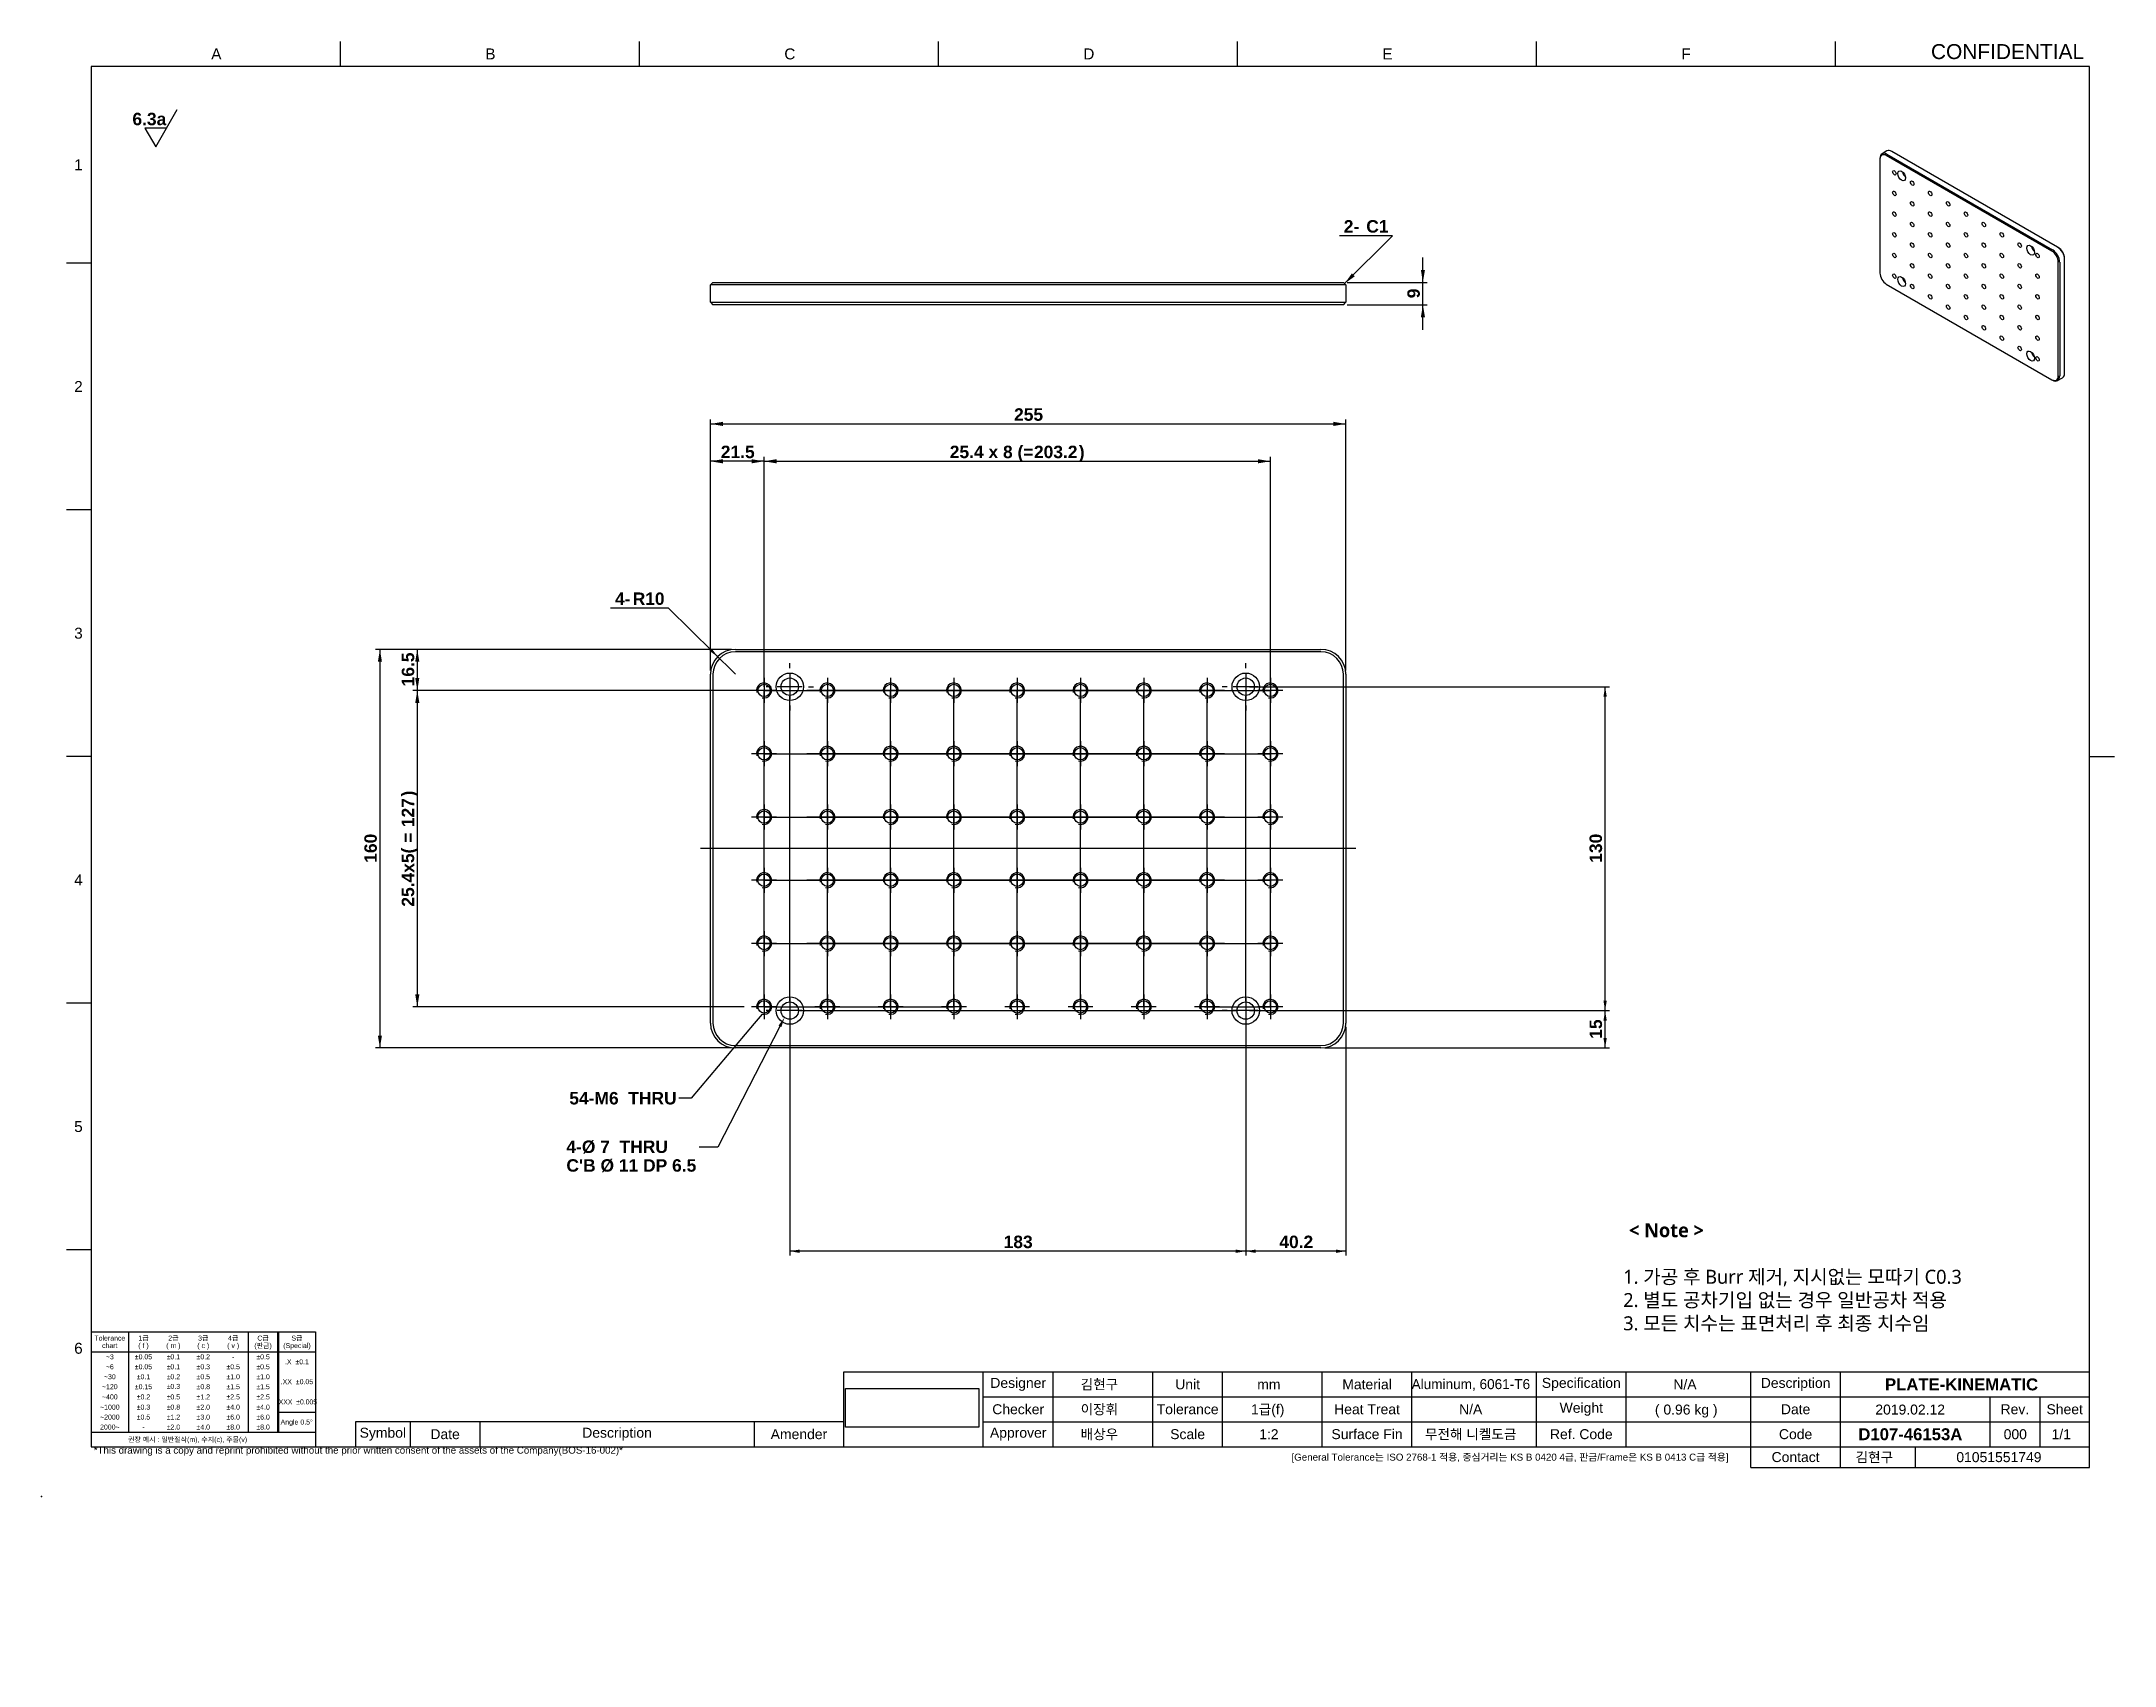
# Model space of a CAD drawing. Header units: millimetres. Extents: x 0 to 416, y -34 to 292.
import ezdxf
from ezdxf import colors
from ezdxf.entities.mleader import LeaderData, LeaderLine
from ezdxf.enums import TextEntityAlignment as Align
from ezdxf.lldxf.tags import DXFTag
from ezdxf.math import Vec2, Vec3

# ---------------------------------------------------------------- set-up
doc = ezdxf.new("R2010")
doc.units = ezdxf.units.MM
for name, color, linetype in [('Default', 7, 'Continuous'), ('LOGO', 7, 'Continuous'), ('MEC-000096833', 7, 'Continuous'), ('Template', 7, 'Continuous'), ('TEXT_CALLOUT', 7, 'Continuous'), ('기본', 7, 'Continuous')]:
    doc.layers.add(name, color=color, linetype=linetype)
doc.styles.add('SEACAD_Arial', font='')
doc.styles.add('SEACAD_ArialB', font='arialbd.ttf')
doc.styles.get('SEACAD_Arial').set_extended_font_data('Arial')
tags = doc.linetypes.add('CENTER2', pattern=[28.575, 19.05, -3.175, 3.175, -3.175]).pattern_tags.tags
tags[10:11] = [DXFTag(74, 4), DXFTag(75, 0), DXFTag(340, '0'), DXFTag(46, 0.0), DXFTag(50, 0.0), DXFTag(44, 0.0), DXFTag(45, 0.0)]
tags[8:9] = [DXFTag(74, 4), DXFTag(75, 0), DXFTag(340, '0'), DXFTag(46, 0.0), DXFTag(50, 0.0), DXFTag(44, 0.0), DXFTag(45, 0.0)]
tags[6:7] = [DXFTag(74, 4), DXFTag(75, 0), DXFTag(340, '0'), DXFTag(46, 0.0), DXFTag(50, 0.0), DXFTag(44, 0.0), DXFTag(45, 0.0)]
tags[4:5] = [DXFTag(74, 4), DXFTag(75, 0), DXFTag(340, '0'), DXFTag(46, 0.0), DXFTag(50, 0.0), DXFTag(44, 0.0), DXFTag(45, 0.0)]
tags = doc.linetypes.add('PHANTOM2', pattern=[31.75, 15.875, -3.175, 3.175, -3.175, 3.175, -3.175]).pattern_tags.tags
tags[14:15] = [DXFTag(74, 4), DXFTag(75, 0), DXFTag(340, '0'), DXFTag(46, 0.0), DXFTag(50, 0.0), DXFTag(44, 0.0), DXFTag(45, 0.0)]
tags[12:13] = [DXFTag(74, 4), DXFTag(75, 0), DXFTag(340, '0'), DXFTag(46, 0.0), DXFTag(50, 0.0), DXFTag(44, 0.0), DXFTag(45, 0.0)]
tags[10:11] = [DXFTag(74, 4), DXFTag(75, 0), DXFTag(340, '0'), DXFTag(46, 0.0), DXFTag(50, 0.0), DXFTag(44, 0.0), DXFTag(45, 0.0)]
tags[8:9] = [DXFTag(74, 4), DXFTag(75, 0), DXFTag(340, '0'), DXFTag(46, 0.0), DXFTag(50, 0.0), DXFTag(44, 0.0), DXFTag(45, 0.0)]
tags[6:7] = [DXFTag(74, 4), DXFTag(75, 0), DXFTag(340, '0'), DXFTag(46, 0.0), DXFTag(50, 0.0), DXFTag(44, 0.0), DXFTag(45, 0.0)]
tags[4:5] = [DXFTag(74, 4), DXFTag(75, 0), DXFTag(340, '0'), DXFTag(46, 0.0), DXFTag(50, 0.0), DXFTag(44, 0.0), DXFTag(45, 0.0)]
doc.dimstyles.new('Call', dxfattribs={"dimtxt": 2.5, "dimasz": 2.5, "dimexe": 0.875, "dimexo": 0.75, "dimtad": 1, "dimdec": 3, "dimlfac": 2, "dimdsep": 46, "dimtxsty": 'SEACAD_Arial', "dimblk1": '_SE_FILLED', "dimblk2": '_SE_FILLED', "dimsah": 1, "dimcen": 1.25, "dimadec": 3, "dimazin": 0, "dimtfac": 0.5, "dimtdec": 4, "dimtmove": 0, "dimatfit": 3, "dimfxl": 1, "dimarcsym": 0})
doc.dimstyles.new('CHAMFER', dxfattribs={"dimtxt": 2.5, "dimasz": 2, "dimexe": 0.875, "dimexo": 0.75, "dimtad": 1, "dimtih": 1, "dimtoh": 1, "dimdec": 1, "dimlfac": 2, "dimdsep": 46, "dimtxsty": 'SEACAD_Arial', "dimblk1": '_SE_FILLED', "dimblk2": '_SE_FILLED', "dimsah": 1, "dimcen": 1.25, "dimadec": 0, "dimazin": 0, "dimtfac": 0.5, "dimtmove": 0, "dimatfit": 3, "dimfxl": 1, "dimtolj": 1, "dimarcsym": 0})
doc.dimstyles.new('STD', dxfattribs={"dimtxt": 2.5, "dimasz": 2, "dimexe": 0.875, "dimexo": 0.75, "dimtad": 1, "dimdec": 1, "dimlfac": 2, "dimdsep": 46, "dimtxsty": 'SEACAD_Arial', "dimblk1": '_SE_FILLED', "dimblk2": '_SE_FILLED', "dimsah": 1, "dimcen": 1.25, "dimadec": 1, "dimazin": 0, "dimtfac": 0.5, "dimtdec": 4, "dimtmove": 0, "dimatfit": 3, "dimfxl": 1, "dimarcsym": 0})
picture_1 = doc.add_image_def('image1.jpg', size_in_pixel=(557, 161))

msp = doc.modelspace()

# ---------------------------------------------------------------- texts
at = {"layer": 'Default', "char_height": 2, "attachment_point": 5}
for s, insert, width in [('{\\fArial|b0||i0||c0|p34;\\C7;\\H2.;\\W1.;Designer}', (196, 22.5), 15.4), ('{\\fArial|b0||i0||c0|p34;\\C7;\\H2.;\\W1.;Unit}', (230, 22.5), 15.4), ('{\\fArial|b0||i0||c0|p34;\\C7;\\H2.;\\W1.;Material}', (266, 22.5), 19.8), ('{\\fArial|b0||i0||c0|p34;\\C7;\\H2.;\\W1.;Specification}', (309, 22.5), 19.8), ('{\\fArial|b0||i0||c0|p34;\\C7;\\H2.;\\W1.;Description}', (352, 22.5), 19.8), ('{\\fArial|b0||i0||c0|p34;\\C7;\\H2.;\\W1.;Checker}', (196, 17.5), 15.4), ('{\\fArial|b0||i0||c0|p34;\\C7;\\H2.;\\W1.;Tolerance}', (230, 17.5), 15.4), ('{\\fArial|b0||i0||c0|p34;\\C7;\\H2.;\\W1.;Heat Treat}', (266, 17.5), 19.8), ('{\\fArial|b0||i0||c0|p34;\\C7;\\H2.;\\W1.;Weight}', (309, 17.5), 19.8), ('{\\fArial|b0||i0||c0|p34;\\C7;\\H2.;\\W1.;Date}', (352, 17.5), 19.8), ('{\\fArial|b0||i0||c0|p34;\\C7;\\H2.;\\W1.;Rev.}', (396, 17.5), 11), ('{\\fArial|b0||i0||c0|p34;\\C7;\\H2.;\\W1.;Sheet}', (406, 17.5), 11), ('{\\fArial|b0||i0||c0|p34;\\C7;\\H2.;\\W1.;Symbol}', (68.5, 12.5), 12.1), ('{\\fArial|b0||i0||c0|p34;\\C7;\\H2.;\\W1.;Date}', (81, 12.5), 15.4), ('{\\fArial|b0||i0||c0|p34;\\C7;\\H2.;\\W1.;Description}', (115.5, 12.5), 60.5), ('{\\fArial|b0||i0||c0|p34;\\C7;\\H2.;\\W1.;Amender}', (152, 12.49998), 19.8), ('{\\fArial|b0||i0||c0|p34;\\C7;\\H2.;\\W1.;Approver}', (196, 12.5), 15.4), ('{\\fArial|b0||i0||c0|p34;\\C7;\\H2.;\\W1.;Scale}', (230, 12.5), 15.4), ('{\\fArial|b0||i0||c0|p34;\\C7;\\H2.;\\W1.;Surface Fin}', (266, 12.5), 19.8), ('{\\fArial|b0||i0||c0|p34;\\C7;\\H2.;\\W1.;Ref. Code}', (309, 12.5), 19.8), ('{\\fArial|b0||i0||c0|p34;\\C7;\\H2.;\\W1.;Code}', (352, 12.5), 19.8), ('{\\fArial|b0||i0||c0|p34;\\C7;\\H2.;\\W1.;Contact}', (352, 7.9), 19.8)]:
    msp.add_mtext(s, dxfattribs=dict(at, insert=insert, width=width))
at = {"layer": '기본', "insert": (317.41363, 54.83159), "char_height": 3, "width": 89.8066134, "attachment_point": 1}
msp.add_mtext('{\\fArial|b0||i0||c0|p34;\\C7;\\H3.;\\W1.; }{\\f맑은 고딕|b1||i0||c0|p34;\\C7;\\H2.8;\\W1.;< Note >\\P}{\\f맑은 고딕|b0||i0||c0|p34;\\C7;\\H2.8;\\W1.;\\P}{\\f맑은 고딕|b0||i0||c0|p34;\\C7;\\H2.8;\\W1.;1. 가공 후 Burr 제거, 지시없는 모따기 C0.3\\P}{\\f맑은 고딕|b0||i0||c0|p34;\\C7;\\H2.8;\\W1.;2. 별도 공차기입 없는 경우 일반공차 적용\\P}{\\f맑은 고딕|b0||i0||c0|p34;\\C7;\\H2.8;\\W1.;3. 모든 치수는 표면처리 후 최종 치수임\\P}', dxfattribs=at)

# ---------------------------------------------------------------- blocks, each defined once
blk = doc.blocks.new('SEANNOT_GROUP')
at = {"layer": 'Default', "color": 7, "linetype": 'CENTER2'}
for p, q in [((145, 100.76), (145, 95.76)), ((147.5, 98.26), (142.5, 98.26))]:
    blk.add_line(p, q, dxfattribs=at)
blk = doc.blocks.new('SEANNOT_GROUP1')
at = {"layer": 'Default', "color": 7, "linetype": 'CENTER2'}
for p, q in [((145, 113.46), (145, 108.46)), ((147.5, 110.96), (142.5, 110.96))]:
    blk.add_line(p, q, dxfattribs=at)
blk = doc.blocks.new('SEANNOT_GROUP2')
at = {"layer": 'Default', "color": 7, "linetype": 'CENTER2'}
for p, q in [((145, 126.16), (145, 121.16)), ((147.5, 123.66), (142.5, 123.66))]:
    blk.add_line(p, q, dxfattribs=at)
blk = doc.blocks.new('SEANNOT_GROUP3')
at = {"layer": 'Default', "color": 7, "linetype": 'CENTER2'}
for p, q in [((145, 138.86), (145, 133.86)), ((147.5, 136.36), (142.5, 136.36))]:
    blk.add_line(p, q, dxfattribs=at)
blk = doc.blocks.new('SEANNOT_GROUP4')
at = {"layer": 'Default', "color": 7, "linetype": 'CENTER2'}
for p, q in [((145, 151.56), (145, 146.56)), ((147.5, 149.06), (142.5, 149.06))]:
    blk.add_line(p, q, dxfattribs=at)
blk = doc.blocks.new('SEANNOT_GROUP5')
at = {"layer": 'Default', "color": 7, "linetype": 'CENTER2'}
for p, q in [((145, 164.26), (145, 159.26)), ((147.5, 161.76), (142.5, 161.76))]:
    blk.add_line(p, q, dxfattribs=at)
blk = doc.blocks.new('SEANNOT_GROUP6')
at = {"layer": 'Default', "color": 7, "linetype": 'CENTER2'}
for p, q in [((157.7, 100.76), (157.7, 95.76)), ((160.2, 98.26), (155.2, 98.26))]:
    blk.add_line(p, q, dxfattribs=at)
blk = doc.blocks.new('SEANNOT_GROUP7')
at = {"layer": 'Default', "color": 7, "linetype": 'CENTER2'}
for p, q in [((157.7, 113.46), (157.7, 108.46)), ((160.2, 110.96), (155.2, 110.96))]:
    blk.add_line(p, q, dxfattribs=at)
blk = doc.blocks.new('SEANNOT_GROUP8')
at = {"layer": 'Default', "color": 7, "linetype": 'CENTER2'}
for p, q in [((157.7, 126.16), (157.7, 121.16)), ((160.2, 123.66), (155.2, 123.66))]:
    blk.add_line(p, q, dxfattribs=at)
blk = doc.blocks.new('SEANNOT_GROUP9')
at = {"layer": 'Default', "color": 7, "linetype": 'CENTER2'}
for p, q in [((157.7, 138.86), (157.7, 133.86)), ((160.2, 136.36), (155.2, 136.36))]:
    blk.add_line(p, q, dxfattribs=at)
blk = doc.blocks.new('SEANNOT_GROUP10')
at = {"layer": 'Default', "color": 7, "linetype": 'CENTER2'}
for p, q in [((157.7, 151.56), (157.7, 146.56)), ((160.2, 149.06), (155.2, 149.06))]:
    blk.add_line(p, q, dxfattribs=at)
blk = doc.blocks.new('SEANNOT_GROUP11')
at = {"layer": 'Default', "color": 7, "linetype": 'CENTER2'}
for p, q in [((157.7, 164.26), (157.7, 159.26)), ((160.2, 161.76), (155.2, 161.76))]:
    blk.add_line(p, q, dxfattribs=at)
blk = doc.blocks.new('SEANNOT_GROUP12')
at = {"layer": 'Default', "color": 7, "linetype": 'CENTER2'}
for p, q in [((170.4, 100.76), (170.4, 95.76)), ((172.9, 98.26), (167.9, 98.26))]:
    blk.add_line(p, q, dxfattribs=at)
blk = doc.blocks.new('SEANNOT_GROUP13')
at = {"layer": 'Default', "color": 7, "linetype": 'CENTER2'}
for p, q in [((170.4, 113.46), (170.4, 108.46)), ((172.9, 110.96), (167.9, 110.96))]:
    blk.add_line(p, q, dxfattribs=at)
blk = doc.blocks.new('SEANNOT_GROUP14')
at = {"layer": 'Default', "color": 7, "linetype": 'CENTER2'}
for p, q in [((170.4, 126.16), (170.4, 121.16)), ((172.9, 123.66), (167.9, 123.66))]:
    blk.add_line(p, q, dxfattribs=at)
blk = doc.blocks.new('SEANNOT_GROUP15')
at = {"layer": 'Default', "color": 7, "linetype": 'CENTER2'}
for p, q in [((170.4, 138.86), (170.4, 133.86)), ((172.9, 136.36), (167.9, 136.36))]:
    blk.add_line(p, q, dxfattribs=at)
blk = doc.blocks.new('SEANNOT_GROUP16')
at = {"layer": 'Default', "color": 7, "linetype": 'CENTER2'}
for p, q in [((170.4, 151.56), (170.4, 146.56)), ((172.9, 149.06), (167.9, 149.06))]:
    blk.add_line(p, q, dxfattribs=at)
blk = doc.blocks.new('SEANNOT_GROUP17')
at = {"layer": 'Default', "color": 7, "linetype": 'CENTER2'}
for p, q in [((170.4, 164.26), (170.4, 159.26)), ((172.9, 161.76), (167.9, 161.76))]:
    blk.add_line(p, q, dxfattribs=at)
blk = doc.blocks.new('SEANNOT_GROUP18')
at = {"layer": 'Default', "color": 7, "linetype": 'CENTER2'}
for p, q in [((183.1, 100.76), (183.1, 95.76)), ((185.6, 98.26), (180.6, 98.26))]:
    blk.add_line(p, q, dxfattribs=at)
blk = doc.blocks.new('SEANNOT_GROUP19')
at = {"layer": 'Default', "color": 7, "linetype": 'CENTER2'}
for p, q in [((183.1, 113.46), (183.1, 108.46)), ((185.6, 110.96), (180.6, 110.96))]:
    blk.add_line(p, q, dxfattribs=at)
blk = doc.blocks.new('SEANNOT_GROUP20')
at = {"layer": 'Default', "color": 7, "linetype": 'CENTER2'}
for p, q in [((183.1, 126.16), (183.1, 121.16)), ((185.6, 123.66), (180.6, 123.66))]:
    blk.add_line(p, q, dxfattribs=at)
blk = doc.blocks.new('SEANNOT_GROUP21')
at = {"layer": 'Default', "color": 7, "linetype": 'CENTER2'}
for p, q in [((183.1, 138.86), (183.1, 133.86)), ((185.6, 136.36), (180.6, 136.36))]:
    blk.add_line(p, q, dxfattribs=at)
blk = doc.blocks.new('SEANNOT_GROUP22')
at = {"layer": 'Default', "color": 7, "linetype": 'CENTER2'}
for p, q in [((183.1, 151.56), (183.1, 146.56)), ((185.6, 149.06), (180.6, 149.06))]:
    blk.add_line(p, q, dxfattribs=at)
blk = doc.blocks.new('SEANNOT_GROUP23')
at = {"layer": 'Default', "color": 7, "linetype": 'CENTER2'}
for p, q in [((183.1, 164.26), (183.1, 159.26)), ((185.6, 161.76), (180.6, 161.76))]:
    blk.add_line(p, q, dxfattribs=at)
blk = doc.blocks.new('SEANNOT_GROUP24')
at = {"layer": 'Default', "color": 7, "linetype": 'CENTER2'}
for p, q in [((195.8, 100.76), (195.8, 95.76)), ((198.3, 98.26), (193.3, 98.26))]:
    blk.add_line(p, q, dxfattribs=at)
blk = doc.blocks.new('SEANNOT_GROUP25')
at = {"layer": 'Default', "color": 7, "linetype": 'CENTER2'}
for p, q in [((195.8, 113.46), (195.8, 108.46)), ((198.3, 110.96), (193.3, 110.96))]:
    blk.add_line(p, q, dxfattribs=at)
blk = doc.blocks.new('SEANNOT_GROUP26')
at = {"layer": 'Default', "color": 7, "linetype": 'CENTER2'}
for p, q in [((195.8, 126.16), (195.8, 121.16)), ((198.3, 123.66), (193.3, 123.66))]:
    blk.add_line(p, q, dxfattribs=at)
blk = doc.blocks.new('SEANNOT_GROUP27')
at = {"layer": 'Default', "color": 7, "linetype": 'CENTER2'}
for p, q in [((195.8, 138.86), (195.8, 133.86)), ((198.3, 136.36), (193.3, 136.36))]:
    blk.add_line(p, q, dxfattribs=at)
blk = doc.blocks.new('SEANNOT_GROUP28')
at = {"layer": 'Default', "color": 7, "linetype": 'CENTER2'}
for p, q in [((195.8, 151.56), (195.8, 146.56)), ((198.3, 149.06), (193.3, 149.06))]:
    blk.add_line(p, q, dxfattribs=at)
blk = doc.blocks.new('SEANNOT_GROUP29')
at = {"layer": 'Default', "color": 7, "linetype": 'CENTER2'}
for p, q in [((195.8, 164.26), (195.8, 159.26)), ((198.3, 161.76), (193.3, 161.76))]:
    blk.add_line(p, q, dxfattribs=at)
blk = doc.blocks.new('SEANNOT_GROUP30')
at = {"layer": 'Default', "color": 7, "linetype": 'CENTER2'}
for p, q in [((208.5, 100.76), (208.5, 95.76)), ((211, 98.26), (206, 98.26))]:
    blk.add_line(p, q, dxfattribs=at)
blk = doc.blocks.new('SEANNOT_GROUP31')
at = {"layer": 'Default', "color": 7, "linetype": 'CENTER2'}
for p, q in [((208.5, 113.46), (208.5, 108.46)), ((211, 110.96), (206, 110.96))]:
    blk.add_line(p, q, dxfattribs=at)
blk = doc.blocks.new('SEANNOT_GROUP32')
at = {"layer": 'Default', "color": 7, "linetype": 'CENTER2'}
for p, q in [((208.5, 126.16), (208.5, 121.16)), ((211, 123.66), (206, 123.66))]:
    blk.add_line(p, q, dxfattribs=at)
blk = doc.blocks.new('SEANNOT_GROUP33')
at = {"layer": 'Default', "color": 7, "linetype": 'CENTER2'}
for p, q in [((208.5, 138.86), (208.5, 133.86)), ((211, 136.36), (206, 136.36))]:
    blk.add_line(p, q, dxfattribs=at)
blk = doc.blocks.new('SEANNOT_GROUP34')
at = {"layer": 'Default', "color": 7, "linetype": 'CENTER2'}
for p, q in [((208.5, 151.56), (208.5, 146.56)), ((211, 149.06), (206, 149.06))]:
    blk.add_line(p, q, dxfattribs=at)
blk = doc.blocks.new('SEANNOT_GROUP35')
at = {"layer": 'Default', "color": 7, "linetype": 'CENTER2'}
for p, q in [((208.5, 164.26), (208.5, 159.26)), ((211, 161.76), (206, 161.76))]:
    blk.add_line(p, q, dxfattribs=at)
blk = doc.blocks.new('SEANNOT_GROUP36')
at = {"layer": 'Default', "color": 7, "linetype": 'CENTER2'}
for p, q in [((221.2, 100.76), (221.2, 95.76)), ((223.7, 98.26), (218.7, 98.26))]:
    blk.add_line(p, q, dxfattribs=at)
blk = doc.blocks.new('SEANNOT_GROUP37')
at = {"layer": 'Default', "color": 7, "linetype": 'CENTER2'}
for p, q in [((221.2, 113.46), (221.2, 108.46)), ((223.7, 110.96), (218.7, 110.96))]:
    blk.add_line(p, q, dxfattribs=at)
blk = doc.blocks.new('SEANNOT_GROUP38')
at = {"layer": 'Default', "color": 7, "linetype": 'CENTER2'}
for p, q in [((221.2, 126.16), (221.2, 121.16)), ((223.7, 123.66), (218.7, 123.66))]:
    blk.add_line(p, q, dxfattribs=at)
blk = doc.blocks.new('SEANNOT_GROUP39')
at = {"layer": 'Default', "color": 7, "linetype": 'CENTER2'}
for p, q in [((221.2, 138.86), (221.2, 133.86)), ((223.7, 136.36), (218.7, 136.36))]:
    blk.add_line(p, q, dxfattribs=at)
blk = doc.blocks.new('SEANNOT_GROUP40')
at = {"layer": 'Default', "color": 7, "linetype": 'CENTER2'}
for p, q in [((221.2, 151.56), (221.2, 146.56)), ((223.7, 149.06), (218.7, 149.06))]:
    blk.add_line(p, q, dxfattribs=at)
blk = doc.blocks.new('SEANNOT_GROUP41')
at = {"layer": 'Default', "color": 7, "linetype": 'CENTER2'}
for p, q in [((221.2, 164.26), (221.2, 159.26)), ((223.7, 161.76), (218.7, 161.76))]:
    blk.add_line(p, q, dxfattribs=at)
blk = doc.blocks.new('SEANNOT_GROUP42')
at = {"layer": 'Default', "color": 7, "linetype": 'CENTER2'}
for p, q in [((233.9, 100.76), (233.9, 95.76)), ((236.4, 98.26), (231.4, 98.26))]:
    blk.add_line(p, q, dxfattribs=at)
blk = doc.blocks.new('SEANNOT_GROUP43')
at = {"layer": 'Default', "color": 7, "linetype": 'CENTER2'}
for p, q in [((233.9, 113.46), (233.9, 108.46)), ((236.4, 110.96), (231.4, 110.96))]:
    blk.add_line(p, q, dxfattribs=at)
blk = doc.blocks.new('SEANNOT_GROUP44')
at = {"layer": 'Default', "color": 7, "linetype": 'CENTER2'}
for p, q in [((233.9, 126.16), (233.9, 121.16)), ((236.4, 123.66), (231.4, 123.66))]:
    blk.add_line(p, q, dxfattribs=at)
blk = doc.blocks.new('SEANNOT_GROUP45')
at = {"layer": 'Default', "color": 7, "linetype": 'CENTER2'}
for p, q in [((233.9, 138.86), (233.9, 133.86)), ((236.4, 136.36), (231.4, 136.36))]:
    blk.add_line(p, q, dxfattribs=at)
blk = doc.blocks.new('SEANNOT_GROUP46')
at = {"layer": 'Default', "color": 7, "linetype": 'CENTER2'}
for p, q in [((233.9, 151.56), (233.9, 146.56)), ((236.4, 149.06), (231.4, 149.06))]:
    blk.add_line(p, q, dxfattribs=at)
blk = doc.blocks.new('SEANNOT_GROUP47')
at = {"layer": 'Default', "color": 7, "linetype": 'CENTER2'}
for p, q in [((233.9, 164.26), (233.9, 159.26)), ((236.4, 161.76), (231.4, 161.76))]:
    blk.add_line(p, q, dxfattribs=at)
blk = doc.blocks.new('SEANNOT_GROUP48')
at = {"layer": 'Default', "color": 7, "linetype": 'CENTER2'}
for p, q in [((157.7, 100.76), (157.7, 95.76)), ((160.2, 98.26), (155.2, 98.26))]:
    blk.add_line(p, q, dxfattribs=at)
blk = doc.blocks.new('SEANNOT_GROUP49')
at = {"layer": 'Default', "color": 7, "linetype": 'CENTER2'}
for p, q in [((157.7, 113.46), (157.7, 108.46)), ((160.2, 110.96), (155.2, 110.96))]:
    blk.add_line(p, q, dxfattribs=at)
blk = doc.blocks.new('SEANNOT_GROUP50')
at = {"layer": 'Default', "color": 7, "linetype": 'CENTER2'}
for p, q in [((157.7, 126.16), (157.7, 121.16)), ((160.2, 123.66), (155.2, 123.66))]:
    blk.add_line(p, q, dxfattribs=at)
blk = doc.blocks.new('SEANNOT_GROUP51')
at = {"layer": 'Default', "color": 7, "linetype": 'CENTER2'}
for p, q in [((157.7, 138.86), (157.7, 133.86)), ((160.2, 136.36), (155.2, 136.36))]:
    blk.add_line(p, q, dxfattribs=at)
blk = doc.blocks.new('SEANNOT_GROUP52')
at = {"layer": 'Default', "color": 7, "linetype": 'CENTER2'}
for p, q in [((157.7, 151.56), (157.7, 146.56)), ((160.2, 149.06), (155.2, 149.06))]:
    blk.add_line(p, q, dxfattribs=at)
blk = doc.blocks.new('SEANNOT_GROUP53')
at = {"layer": 'Default', "color": 7, "linetype": 'CENTER2'}
for p, q in [((157.7, 164.26), (157.7, 159.26)), ((160.2, 161.76), (155.2, 161.76))]:
    blk.add_line(p, q, dxfattribs=at)
blk = doc.blocks.new('SEANNOT_GROUP54')
at = {"layer": 'Default', "color": 7, "linetype": 'CENTER2'}
for p, q in [((170.4, 100.76), (170.4, 95.76)), ((172.9, 98.26), (167.9, 98.26))]:
    blk.add_line(p, q, dxfattribs=at)
blk = doc.blocks.new('SEANNOT_GROUP55')
at = {"layer": 'Default', "color": 7, "linetype": 'CENTER2'}
for p, q in [((170.4, 113.46), (170.4, 108.46)), ((172.9, 110.96), (167.9, 110.96))]:
    blk.add_line(p, q, dxfattribs=at)
blk = doc.blocks.new('SEANNOT_GROUP56')
at = {"layer": 'Default', "color": 7, "linetype": 'CENTER2'}
for p, q in [((170.4, 126.16), (170.4, 121.16)), ((172.9, 123.66), (167.9, 123.66))]:
    blk.add_line(p, q, dxfattribs=at)
blk = doc.blocks.new('SEANNOT_GROUP57')
at = {"layer": 'Default', "color": 7, "linetype": 'CENTER2'}
for p, q in [((170.4, 138.86), (170.4, 133.86)), ((172.9, 136.36), (167.9, 136.36))]:
    blk.add_line(p, q, dxfattribs=at)
blk = doc.blocks.new('SEANNOT_GROUP58')
at = {"layer": 'Default', "color": 7, "linetype": 'CENTER2'}
for p, q in [((170.4, 151.56), (170.4, 146.56)), ((172.9, 149.06), (167.9, 149.06))]:
    blk.add_line(p, q, dxfattribs=at)
blk = doc.blocks.new('SEANNOT_GROUP59')
at = {"layer": 'Default', "color": 7, "linetype": 'CENTER2'}
for p, q in [((170.4, 164.26), (170.4, 159.26)), ((172.9, 161.76), (167.9, 161.76))]:
    blk.add_line(p, q, dxfattribs=at)
blk = doc.blocks.new('SEANNOT_GROUP60')
at = {"layer": 'Default', "color": 7, "linetype": 'CENTER2'}
for p, q in [((183.1, 100.76), (183.1, 95.76)), ((185.6, 98.26), (180.6, 98.26))]:
    blk.add_line(p, q, dxfattribs=at)
blk = doc.blocks.new('SEANNOT_GROUP61')
at = {"layer": 'Default', "color": 7, "linetype": 'CENTER2'}
for p, q in [((183.1, 113.46), (183.1, 108.46)), ((185.6, 110.96), (180.6, 110.96))]:
    blk.add_line(p, q, dxfattribs=at)
blk = doc.blocks.new('SEANNOT_GROUP62')
at = {"layer": 'Default', "color": 7, "linetype": 'CENTER2'}
for p, q in [((183.1, 126.16), (183.1, 121.16)), ((185.6, 123.66), (180.6, 123.66))]:
    blk.add_line(p, q, dxfattribs=at)
blk = doc.blocks.new('SEANNOT_GROUP63')
at = {"layer": 'Default', "color": 7, "linetype": 'CENTER2'}
for p, q in [((183.1, 138.86), (183.1, 133.86)), ((185.6, 136.36), (180.6, 136.36))]:
    blk.add_line(p, q, dxfattribs=at)
blk = doc.blocks.new('SEANNOT_GROUP64')
at = {"layer": 'Default', "color": 7, "linetype": 'CENTER2'}
for p, q in [((183.1, 151.56), (183.1, 146.56)), ((185.6, 149.06), (180.6, 149.06))]:
    blk.add_line(p, q, dxfattribs=at)
blk = doc.blocks.new('SEANNOT_GROUP65')
at = {"layer": 'Default', "color": 7, "linetype": 'CENTER2'}
for p, q in [((183.1, 164.26), (183.1, 159.26)), ((185.6, 161.76), (180.6, 161.76))]:
    blk.add_line(p, q, dxfattribs=at)
blk = doc.blocks.new('SEANNOT_GROUP66')
at = {"layer": 'Default', "color": 7, "linetype": 'CENTER2'}
for p, q in [((195.8, 100.76), (195.8, 95.76)), ((198.3, 98.26), (193.3, 98.26))]:
    blk.add_line(p, q, dxfattribs=at)
blk = doc.blocks.new('SEANNOT_GROUP67')
at = {"layer": 'Default', "color": 7, "linetype": 'CENTER2'}
for p, q in [((195.8, 113.46), (195.8, 108.46)), ((198.3, 110.96), (193.3, 110.96))]:
    blk.add_line(p, q, dxfattribs=at)
blk = doc.blocks.new('SEANNOT_GROUP68')
at = {"layer": 'Default', "color": 7, "linetype": 'CENTER2'}
for p, q in [((195.8, 126.16), (195.8, 121.16)), ((198.3, 123.66), (193.3, 123.66))]:
    blk.add_line(p, q, dxfattribs=at)
blk = doc.blocks.new('SEANNOT_GROUP69')
at = {"layer": 'Default', "color": 7, "linetype": 'CENTER2'}
for p, q in [((195.8, 138.86), (195.8, 133.86)), ((198.3, 136.36), (193.3, 136.36))]:
    blk.add_line(p, q, dxfattribs=at)
blk = doc.blocks.new('SEANNOT_GROUP70')
at = {"layer": 'Default', "color": 7, "linetype": 'CENTER2'}
for p, q in [((195.8, 151.56), (195.8, 146.56)), ((198.3, 149.06), (193.3, 149.06))]:
    blk.add_line(p, q, dxfattribs=at)
blk = doc.blocks.new('SEANNOT_GROUP71')
at = {"layer": 'Default', "color": 7, "linetype": 'CENTER2'}
for p, q in [((195.8, 164.26), (195.8, 159.26)), ((198.3, 161.76), (193.3, 161.76))]:
    blk.add_line(p, q, dxfattribs=at)
blk = doc.blocks.new('SEANNOT_GROUP72')
at = {"layer": 'Default', "color": 7, "linetype": 'CENTER2'}
for p, q in [((208.5, 100.76), (208.5, 95.76)), ((211, 98.26), (206, 98.26))]:
    blk.add_line(p, q, dxfattribs=at)
blk = doc.blocks.new('SEANNOT_GROUP73')
at = {"layer": 'Default', "color": 7, "linetype": 'CENTER2'}
for p, q in [((208.5, 113.46), (208.5, 108.46)), ((211, 110.96), (206, 110.96))]:
    blk.add_line(p, q, dxfattribs=at)
blk = doc.blocks.new('SEANNOT_GROUP74')
at = {"layer": 'Default', "color": 7, "linetype": 'CENTER2'}
for p, q in [((208.5, 126.16), (208.5, 121.16)), ((211, 123.66), (206, 123.66))]:
    blk.add_line(p, q, dxfattribs=at)
blk = doc.blocks.new('SEANNOT_GROUP75')
at = {"layer": 'Default', "color": 7, "linetype": 'CENTER2'}
for p, q in [((208.5, 138.86), (208.5, 133.86)), ((211, 136.36), (206, 136.36))]:
    blk.add_line(p, q, dxfattribs=at)
blk = doc.blocks.new('SEANNOT_GROUP76')
at = {"layer": 'Default', "color": 7, "linetype": 'CENTER2'}
for p, q in [((208.5, 151.56), (208.5, 146.56)), ((211, 149.06), (206, 149.06))]:
    blk.add_line(p, q, dxfattribs=at)
blk = doc.blocks.new('SEANNOT_GROUP77')
at = {"layer": 'Default', "color": 7, "linetype": 'CENTER2'}
for p, q in [((208.5, 164.26), (208.5, 159.26)), ((211, 161.76), (206, 161.76))]:
    blk.add_line(p, q, dxfattribs=at)
blk = doc.blocks.new('SEANNOT_GROUP78')
at = {"layer": 'Default', "color": 7, "linetype": 'CENTER2'}
for p, q in [((221.2, 100.76), (221.2, 95.76)), ((223.7, 98.26), (218.7, 98.26))]:
    blk.add_line(p, q, dxfattribs=at)
blk = doc.blocks.new('SEANNOT_GROUP79')
at = {"layer": 'Default', "color": 7, "linetype": 'CENTER2'}
for p, q in [((221.2, 113.46), (221.2, 108.46)), ((223.7, 110.96), (218.7, 110.96))]:
    blk.add_line(p, q, dxfattribs=at)
blk = doc.blocks.new('SEANNOT_GROUP80')
at = {"layer": 'Default', "color": 7, "linetype": 'CENTER2'}
for p, q in [((221.2, 126.16), (221.2, 121.16)), ((223.7, 123.66), (218.7, 123.66))]:
    blk.add_line(p, q, dxfattribs=at)
blk = doc.blocks.new('SEANNOT_GROUP81')
at = {"layer": 'Default', "color": 7, "linetype": 'CENTER2'}
for p, q in [((221.2, 138.86), (221.2, 133.86)), ((223.7, 136.36), (218.7, 136.36))]:
    blk.add_line(p, q, dxfattribs=at)
blk = doc.blocks.new('SEANNOT_GROUP82')
at = {"layer": 'Default', "color": 7, "linetype": 'CENTER2'}
for p, q in [((221.2, 151.56), (221.2, 146.56)), ((223.7, 149.06), (218.7, 149.06))]:
    blk.add_line(p, q, dxfattribs=at)
blk = doc.blocks.new('SEANNOT_GROUP83')
at = {"layer": 'Default', "color": 7, "linetype": 'CENTER2'}
for p, q in [((221.2, 164.26), (221.2, 159.26)), ((223.7, 161.76), (218.7, 161.76))]:
    blk.add_line(p, q, dxfattribs=at)
blk = doc.blocks.new('SEANNOT_GROUP84')
at = {"layer": 'Default', "color": 7, "linetype": 'CENTER2'}
for p, q in [((233.9, 100.76), (233.9, 95.76)), ((236.4, 98.26), (231.4, 98.26))]:
    blk.add_line(p, q, dxfattribs=at)
blk = doc.blocks.new('SEANNOT_GROUP85')
at = {"layer": 'Default', "color": 7, "linetype": 'CENTER2'}
for p, q in [((233.9, 113.46), (233.9, 108.46)), ((236.4, 110.96), (231.4, 110.96))]:
    blk.add_line(p, q, dxfattribs=at)
blk = doc.blocks.new('SEANNOT_GROUP86')
at = {"layer": 'Default', "color": 7, "linetype": 'CENTER2'}
for p, q in [((233.9, 126.16), (233.9, 121.16)), ((236.4, 123.66), (231.4, 123.66))]:
    blk.add_line(p, q, dxfattribs=at)
blk = doc.blocks.new('SEANNOT_GROUP87')
at = {"layer": 'Default', "color": 7, "linetype": 'CENTER2'}
for p, q in [((233.9, 138.86), (233.9, 133.86)), ((236.4, 136.36), (231.4, 136.36))]:
    blk.add_line(p, q, dxfattribs=at)
blk = doc.blocks.new('SEANNOT_GROUP88')
at = {"layer": 'Default', "color": 7, "linetype": 'CENTER2'}
for p, q in [((233.9, 151.56), (233.9, 146.56)), ((236.4, 149.06), (231.4, 149.06))]:
    blk.add_line(p, q, dxfattribs=at)
blk = doc.blocks.new('SEANNOT_GROUP89')
at = {"layer": 'Default', "color": 7, "linetype": 'CENTER2'}
for p, q in [((233.9, 164.26), (233.9, 159.26)), ((236.4, 161.76), (231.4, 161.76))]:
    blk.add_line(p, q, dxfattribs=at)
blk = doc.blocks.new('SEANNOT_GROUP90')
at = {"layer": 'Default', "color": 7, "linetype": 'CENTER2'}
blk.add_line((145, 98.37), (145, 110.86), dxfattribs=at)
blk = doc.blocks.new('SEANNOT_GROUP91')
at = {"layer": 'Default', "color": 7, "linetype": 'CENTER2'}
blk.add_line((145, 110.45), (145, 123.56), dxfattribs=at)
blk = doc.blocks.new('SEANNOT_GROUP92')
at = {"layer": 'Default', "color": 7, "linetype": 'CENTER2'}
blk.add_line((145, 123.15), (145, 136.26), dxfattribs=at)
blk = doc.blocks.new('SEANNOT_GROUP93')
at = {"layer": 'Default', "color": 7, "linetype": 'CENTER2'}
blk.add_line((145, 135.85), (145, 148.96), dxfattribs=at)
blk = doc.blocks.new('SEANNOT_GROUP94')
at = {"layer": 'Default', "color": 7, "linetype": 'CENTER2'}
blk.add_line((145, 148.55), (145, 161.66), dxfattribs=at)
blk = doc.blocks.new('SEANNOT_GROUP95')
at = {"layer": 'Default', "color": 7, "linetype": 'CENTER2'}
blk.add_line((157.7, 98.37), (157.7, 110.86), dxfattribs=at)
blk = doc.blocks.new('SEANNOT_GROUP96')
at = {"layer": 'Default', "color": 7, "linetype": 'CENTER2'}
blk.add_line((157.7, 110.45), (157.7, 123.56), dxfattribs=at)
blk = doc.blocks.new('SEANNOT_GROUP97')
at = {"layer": 'Default', "color": 7, "linetype": 'CENTER2'}
blk.add_line((157.7, 123.15), (157.7, 136.26), dxfattribs=at)
blk = doc.blocks.new('SEANNOT_GROUP98')
at = {"layer": 'Default', "color": 7, "linetype": 'CENTER2'}
blk.add_line((157.7, 135.85), (157.7, 148.96), dxfattribs=at)
blk = doc.blocks.new('SEANNOT_GROUP99')
at = {"layer": 'Default', "color": 7, "linetype": 'CENTER2'}
blk.add_line((157.7, 148.55), (157.7, 161.66), dxfattribs=at)
blk = doc.blocks.new('SEANNOT_GROUP100')
at = {"layer": 'Default', "color": 7, "linetype": 'CENTER2'}
blk.add_line((170.4, 98.37), (170.4, 110.86), dxfattribs=at)
blk = doc.blocks.new('SEANNOT_GROUP101')
at = {"layer": 'Default', "color": 7, "linetype": 'CENTER2'}
blk.add_line((170.4, 110.45), (170.4, 123.56), dxfattribs=at)
blk = doc.blocks.new('SEANNOT_GROUP102')
at = {"layer": 'Default', "color": 7, "linetype": 'CENTER2'}
blk.add_line((170.4, 123.15), (170.4, 136.26), dxfattribs=at)
blk = doc.blocks.new('SEANNOT_GROUP103')
at = {"layer": 'Default', "color": 7, "linetype": 'CENTER2'}
blk.add_line((170.4, 135.85), (170.4, 148.96), dxfattribs=at)
blk = doc.blocks.new('SEANNOT_GROUP104')
at = {"layer": 'Default', "color": 7, "linetype": 'CENTER2'}
blk.add_line((170.4, 148.55), (170.4, 161.66), dxfattribs=at)
blk = doc.blocks.new('SEANNOT_GROUP105')
at = {"layer": 'Default', "color": 7, "linetype": 'CENTER2'}
blk.add_line((183.1, 98.37), (183.1, 110.86), dxfattribs=at)
blk = doc.blocks.new('SEANNOT_GROUP106')
at = {"layer": 'Default', "color": 7, "linetype": 'CENTER2'}
blk.add_line((183.1, 110.45), (183.1, 123.56), dxfattribs=at)
blk = doc.blocks.new('SEANNOT_GROUP107')
at = {"layer": 'Default', "color": 7, "linetype": 'CENTER2'}
blk.add_line((183.1, 123.15), (183.1, 136.26), dxfattribs=at)
blk = doc.blocks.new('SEANNOT_GROUP108')
at = {"layer": 'Default', "color": 7, "linetype": 'CENTER2'}
blk.add_line((183.1, 135.85), (183.1, 148.96), dxfattribs=at)
blk = doc.blocks.new('SEANNOT_GROUP109')
at = {"layer": 'Default', "color": 7, "linetype": 'CENTER2'}
blk.add_line((183.1, 148.55), (183.1, 161.66), dxfattribs=at)
blk = doc.blocks.new('SEANNOT_GROUP110')
at = {"layer": 'Default', "color": 7, "linetype": 'CENTER2'}
blk.add_line((195.8, 98.37), (195.8, 110.86), dxfattribs=at)
blk = doc.blocks.new('SEANNOT_GROUP111')
at = {"layer": 'Default', "color": 7, "linetype": 'CENTER2'}
blk.add_line((195.8, 110.45), (195.8, 123.56), dxfattribs=at)
blk = doc.blocks.new('SEANNOT_GROUP112')
at = {"layer": 'Default', "color": 7, "linetype": 'CENTER2'}
blk.add_line((195.8, 123.15), (195.8, 136.26), dxfattribs=at)
blk = doc.blocks.new('SEANNOT_GROUP113')
at = {"layer": 'Default', "color": 7, "linetype": 'CENTER2'}
blk.add_line((195.8, 135.85), (195.8, 148.96), dxfattribs=at)
blk = doc.blocks.new('SEANNOT_GROUP114')
at = {"layer": 'Default', "color": 7, "linetype": 'CENTER2'}
blk.add_line((195.8, 148.55), (195.8, 161.66), dxfattribs=at)
blk = doc.blocks.new('SEANNOT_GROUP115')
at = {"layer": 'Default', "color": 7, "linetype": 'CENTER2'}
blk.add_line((208.5, 98.37), (208.5, 110.86), dxfattribs=at)
blk = doc.blocks.new('SEANNOT_GROUP116')
at = {"layer": 'Default', "color": 7, "linetype": 'CENTER2'}
blk.add_line((208.5, 110.45), (208.5, 123.56), dxfattribs=at)
blk = doc.blocks.new('SEANNOT_GROUP117')
at = {"layer": 'Default', "color": 7, "linetype": 'CENTER2'}
blk.add_line((208.5, 123.15), (208.5, 136.26), dxfattribs=at)
blk = doc.blocks.new('SEANNOT_GROUP118')
at = {"layer": 'Default', "color": 7, "linetype": 'CENTER2'}
blk.add_line((208.5, 135.85), (208.5, 148.96), dxfattribs=at)
blk = doc.blocks.new('SEANNOT_GROUP119')
at = {"layer": 'Default', "color": 7, "linetype": 'CENTER2'}
blk.add_line((208.5, 148.55), (208.5, 161.66), dxfattribs=at)
blk = doc.blocks.new('SEANNOT_GROUP120')
at = {"layer": 'Default', "color": 7, "linetype": 'CENTER2'}
blk.add_line((221.2, 98.37), (221.2, 110.86), dxfattribs=at)
blk = doc.blocks.new('SEANNOT_GROUP121')
at = {"layer": 'Default', "color": 7, "linetype": 'CENTER2'}
blk.add_line((221.2, 110.45), (221.2, 123.56), dxfattribs=at)
blk = doc.blocks.new('SEANNOT_GROUP122')
at = {"layer": 'Default', "color": 7, "linetype": 'CENTER2'}
blk.add_line((221.2, 123.15), (221.2, 136.26), dxfattribs=at)
blk = doc.blocks.new('SEANNOT_GROUP123')
at = {"layer": 'Default', "color": 7, "linetype": 'CENTER2'}
blk.add_line((221.2, 135.85), (221.2, 148.96), dxfattribs=at)
blk = doc.blocks.new('SEANNOT_GROUP124')
at = {"layer": 'Default', "color": 7, "linetype": 'CENTER2'}
blk.add_line((221.2, 148.55), (221.2, 161.66), dxfattribs=at)
blk = doc.blocks.new('SEANNOT_GROUP125')
at = {"layer": 'Default', "color": 7, "linetype": 'CENTER2'}
blk.add_line((233.9, 98.37), (233.9, 110.86), dxfattribs=at)
blk = doc.blocks.new('SEANNOT_GROUP126')
at = {"layer": 'Default', "color": 7, "linetype": 'CENTER2'}
blk.add_line((233.9, 110.45), (233.9, 123.56), dxfattribs=at)
blk = doc.blocks.new('SEANNOT_GROUP127')
at = {"layer": 'Default', "color": 7, "linetype": 'CENTER2'}
blk.add_line((233.9, 123.15), (233.9, 136.26), dxfattribs=at)
blk = doc.blocks.new('SEANNOT_GROUP128')
at = {"layer": 'Default', "color": 7, "linetype": 'CENTER2'}
blk.add_line((233.9, 135.85), (233.9, 148.96), dxfattribs=at)
blk = doc.blocks.new('SEANNOT_GROUP129')
at = {"layer": 'Default', "color": 7, "linetype": 'CENTER2'}
blk.add_line((233.9, 148.55), (233.9, 161.66), dxfattribs=at)
blk = doc.blocks.new('SEANNOT_GROUP130')
at = {"layer": 'Default', "color": 7, "linetype": 'CENTER2'}
blk.add_line((157.7, 98.37), (157.7, 110.86), dxfattribs=at)
blk = doc.blocks.new('SEANNOT_GROUP131')
at = {"layer": 'Default', "color": 7, "linetype": 'CENTER2'}
blk.add_line((157.7, 110.45), (157.7, 123.56), dxfattribs=at)
blk = doc.blocks.new('SEANNOT_GROUP132')
at = {"layer": 'Default', "color": 7, "linetype": 'CENTER2'}
blk.add_line((157.7, 123.15), (157.7, 136.26), dxfattribs=at)
blk = doc.blocks.new('SEANNOT_GROUP133')
at = {"layer": 'Default', "color": 7, "linetype": 'CENTER2'}
blk.add_line((157.7, 135.85), (157.7, 148.96), dxfattribs=at)
blk = doc.blocks.new('SEANNOT_GROUP134')
at = {"layer": 'Default', "color": 7, "linetype": 'CENTER2'}
blk.add_line((157.7, 148.55), (157.7, 161.66), dxfattribs=at)
blk = doc.blocks.new('SEANNOT_GROUP135')
at = {"layer": 'Default', "color": 7, "linetype": 'CENTER2'}
blk.add_line((170.4, 98.37), (170.4, 110.86), dxfattribs=at)
blk = doc.blocks.new('SEANNOT_GROUP136')
at = {"layer": 'Default', "color": 7, "linetype": 'CENTER2'}
blk.add_line((170.4, 110.45), (170.4, 123.56), dxfattribs=at)
blk = doc.blocks.new('SEANNOT_GROUP137')
at = {"layer": 'Default', "color": 7, "linetype": 'CENTER2'}
blk.add_line((170.4, 123.15), (170.4, 136.26), dxfattribs=at)
blk = doc.blocks.new('SEANNOT_GROUP138')
at = {"layer": 'Default', "color": 7, "linetype": 'CENTER2'}
blk.add_line((170.4, 135.85), (170.4, 148.96), dxfattribs=at)
blk = doc.blocks.new('SEANNOT_GROUP139')
at = {"layer": 'Default', "color": 7, "linetype": 'CENTER2'}
blk.add_line((170.4, 148.55), (170.4, 161.66), dxfattribs=at)
blk = doc.blocks.new('SEANNOT_GROUP140')
at = {"layer": 'Default', "color": 7, "linetype": 'CENTER2'}
blk.add_line((183.1, 98.37), (183.1, 110.86), dxfattribs=at)
blk = doc.blocks.new('SEANNOT_GROUP141')
at = {"layer": 'Default', "color": 7, "linetype": 'CENTER2'}
blk.add_line((183.1, 110.45), (183.1, 123.56), dxfattribs=at)
blk = doc.blocks.new('SEANNOT_GROUP142')
at = {"layer": 'Default', "color": 7, "linetype": 'CENTER2'}
blk.add_line((183.1, 123.15), (183.1, 136.26), dxfattribs=at)
blk = doc.blocks.new('SEANNOT_GROUP143')
at = {"layer": 'Default', "color": 7, "linetype": 'CENTER2'}
blk.add_line((183.1, 135.85), (183.1, 148.96), dxfattribs=at)
blk = doc.blocks.new('SEANNOT_GROUP144')
at = {"layer": 'Default', "color": 7, "linetype": 'CENTER2'}
blk.add_line((183.1, 148.55), (183.1, 161.66), dxfattribs=at)
blk = doc.blocks.new('SEANNOT_GROUP145')
at = {"layer": 'Default', "color": 7, "linetype": 'CENTER2'}
blk.add_line((195.8, 98.37), (195.8, 110.86), dxfattribs=at)
blk = doc.blocks.new('SEANNOT_GROUP146')
at = {"layer": 'Default', "color": 7, "linetype": 'CENTER2'}
blk.add_line((195.8, 110.45), (195.8, 123.56), dxfattribs=at)
blk = doc.blocks.new('SEANNOT_GROUP147')
at = {"layer": 'Default', "color": 7, "linetype": 'CENTER2'}
blk.add_line((195.8, 123.15), (195.8, 136.26), dxfattribs=at)
blk = doc.blocks.new('SEANNOT_GROUP148')
at = {"layer": 'Default', "color": 7, "linetype": 'CENTER2'}
blk.add_line((195.8, 135.85), (195.8, 148.96), dxfattribs=at)
blk = doc.blocks.new('SEANNOT_GROUP149')
at = {"layer": 'Default', "color": 7, "linetype": 'CENTER2'}
blk.add_line((195.8, 148.55), (195.8, 161.66), dxfattribs=at)
blk = doc.blocks.new('SEANNOT_GROUP150')
at = {"layer": 'Default', "color": 7, "linetype": 'CENTER2'}
blk.add_line((208.5, 98.37), (208.5, 110.86), dxfattribs=at)
blk = doc.blocks.new('SEANNOT_GROUP151')
at = {"layer": 'Default', "color": 7, "linetype": 'CENTER2'}
blk.add_line((208.5, 110.45), (208.5, 123.56), dxfattribs=at)
blk = doc.blocks.new('SEANNOT_GROUP152')
at = {"layer": 'Default', "color": 7, "linetype": 'CENTER2'}
blk.add_line((208.5, 123.15), (208.5, 136.26), dxfattribs=at)
blk = doc.blocks.new('SEANNOT_GROUP153')
at = {"layer": 'Default', "color": 7, "linetype": 'CENTER2'}
blk.add_line((208.5, 135.85), (208.5, 148.96), dxfattribs=at)
blk = doc.blocks.new('SEANNOT_GROUP154')
at = {"layer": 'Default', "color": 7, "linetype": 'CENTER2'}
blk.add_line((208.5, 148.55), (208.5, 161.66), dxfattribs=at)
blk = doc.blocks.new('SEANNOT_GROUP155')
at = {"layer": 'Default', "color": 7, "linetype": 'CENTER2'}
blk.add_line((221.2, 98.37), (221.2, 110.86), dxfattribs=at)
blk = doc.blocks.new('SEANNOT_GROUP156')
at = {"layer": 'Default', "color": 7, "linetype": 'CENTER2'}
blk.add_line((221.2, 110.45), (221.2, 123.56), dxfattribs=at)
blk = doc.blocks.new('SEANNOT_GROUP157')
at = {"layer": 'Default', "color": 7, "linetype": 'CENTER2'}
blk.add_line((221.2, 123.15), (221.2, 136.26), dxfattribs=at)
blk = doc.blocks.new('SEANNOT_GROUP158')
at = {"layer": 'Default', "color": 7, "linetype": 'CENTER2'}
blk.add_line((221.2, 135.85), (221.2, 148.96), dxfattribs=at)
blk = doc.blocks.new('SEANNOT_GROUP159')
at = {"layer": 'Default', "color": 7, "linetype": 'CENTER2'}
blk.add_line((221.2, 148.55), (221.2, 161.66), dxfattribs=at)
blk = doc.blocks.new('SEANNOT_GROUP160')
at = {"layer": 'Default', "color": 7, "linetype": 'CENTER2'}
blk.add_line((233.9, 98.37), (233.9, 110.86), dxfattribs=at)
blk = doc.blocks.new('SEANNOT_GROUP161')
at = {"layer": 'Default', "color": 7, "linetype": 'CENTER2'}
blk.add_line((233.9, 110.45), (233.9, 123.56), dxfattribs=at)
blk = doc.blocks.new('SEANNOT_GROUP162')
at = {"layer": 'Default', "color": 7, "linetype": 'CENTER2'}
blk.add_line((233.9, 123.15), (233.9, 136.26), dxfattribs=at)
blk = doc.blocks.new('SEANNOT_GROUP163')
at = {"layer": 'Default', "color": 7, "linetype": 'CENTER2'}
blk.add_line((233.9, 135.85), (233.9, 148.96), dxfattribs=at)
blk = doc.blocks.new('SEANNOT_GROUP164')
at = {"layer": 'Default', "color": 7, "linetype": 'CENTER2'}
blk.add_line((233.9, 148.55), (233.9, 161.66), dxfattribs=at)
blk = doc.blocks.new('SEANNOT_GROUP165')
at = {"layer": 'Default', "color": 7, "linetype": 'CENTER2'}
blk.add_line((145.1, 98.26), (157.59, 98.26), dxfattribs=at)
blk = doc.blocks.new('SEANNOT_GROUP166')
at = {"layer": 'Default', "color": 7, "linetype": 'CENTER2'}
blk.add_line((157.19, 98.26), (170.29, 98.26), dxfattribs=at)
blk = doc.blocks.new('SEANNOT_GROUP167')
at = {"layer": 'Default', "color": 7, "linetype": 'CENTER2'}
blk.add_line((169.89, 98.26), (182.99, 98.26), dxfattribs=at)
blk = doc.blocks.new('SEANNOT_GROUP168')
at = {"layer": 'Default', "color": 7, "linetype": 'CENTER2'}
blk.add_line((145.1, 110.96), (157.59, 110.96), dxfattribs=at)
blk = doc.blocks.new('SEANNOT_GROUP169')
at = {"layer": 'Default', "color": 7, "linetype": 'CENTER2'}
blk.add_line((157.19, 110.96), (170.29, 110.96), dxfattribs=at)
blk = doc.blocks.new('SEANNOT_GROUP170')
at = {"layer": 'Default', "color": 7, "linetype": 'CENTER2'}
blk.add_line((169.89, 110.96), (182.99, 110.96), dxfattribs=at)
blk = doc.blocks.new('SEANNOT_GROUP171')
at = {"layer": 'Default', "color": 7, "linetype": 'CENTER2'}
blk.add_line((182.59, 110.96), (195.69, 110.96), dxfattribs=at)
blk = doc.blocks.new('SEANNOT_GROUP172')
at = {"layer": 'Default', "color": 7, "linetype": 'CENTER2'}
blk.add_line((195.29, 110.96), (208.39, 110.96), dxfattribs=at)
blk = doc.blocks.new('SEANNOT_GROUP173')
at = {"layer": 'Default', "color": 7, "linetype": 'CENTER2'}
blk.add_line((207.99, 110.96), (221.09, 110.96), dxfattribs=at)
blk = doc.blocks.new('SEANNOT_GROUP174')
at = {"layer": 'Default', "color": 7, "linetype": 'CENTER2'}
blk.add_line((220.69, 110.96), (233.79, 110.96), dxfattribs=at)
blk = doc.blocks.new('SEANNOT_GROUP175')
at = {"layer": 'Default', "color": 7, "linetype": 'CENTER2'}
blk.add_line((237.39, 110.96), (153.59, 110.96), dxfattribs=at)
blk = doc.blocks.new('SEANNOT_GROUP176')
at = {"layer": 'Default', "color": 7, "linetype": 'CENTER2'}
blk.add_line((157.19, 110.96), (170.29, 110.96), dxfattribs=at)
blk = doc.blocks.new('SEANNOT_GROUP177')
at = {"layer": 'Default', "color": 7, "linetype": 'CENTER2'}
blk.add_line((169.89, 110.96), (182.99, 110.96), dxfattribs=at)
blk = doc.blocks.new('SEANNOT_GROUP178')
at = {"layer": 'Default', "color": 7, "linetype": 'CENTER2'}
blk.add_line((182.59, 110.96), (195.69, 110.96), dxfattribs=at)
blk = doc.blocks.new('SEANNOT_GROUP179')
at = {"layer": 'Default', "color": 7, "linetype": 'CENTER2'}
blk.add_line((195.29, 110.96), (208.39, 110.96), dxfattribs=at)
blk = doc.blocks.new('SEANNOT_GROUP180')
at = {"layer": 'Default', "color": 7, "linetype": 'CENTER2'}
blk.add_line((207.99, 110.96), (221.09, 110.96), dxfattribs=at)
blk = doc.blocks.new('SEANNOT_GROUP181')
at = {"layer": 'Default', "color": 7, "linetype": 'CENTER2'}
blk.add_line((220.69, 110.96), (233.79, 110.96), dxfattribs=at)
blk = doc.blocks.new('SEANNOT_GROUP182')
at = {"layer": 'Default', "color": 7, "linetype": 'CENTER2'}
blk.add_line((145.1, 123.66), (157.59, 123.66), dxfattribs=at)
blk = doc.blocks.new('SEANNOT_GROUP183')
at = {"layer": 'Default', "color": 7, "linetype": 'CENTER2'}
blk.add_line((157.19, 123.66), (170.29, 123.66), dxfattribs=at)
blk = doc.blocks.new('SEANNOT_GROUP184')
at = {"layer": 'Default', "color": 7, "linetype": 'CENTER2'}
blk.add_line((169.89, 123.66), (182.99, 123.66), dxfattribs=at)
blk = doc.blocks.new('SEANNOT_GROUP185')
at = {"layer": 'Default', "color": 7, "linetype": 'CENTER2'}
blk.add_line((182.59, 123.66), (195.69, 123.66), dxfattribs=at)
blk = doc.blocks.new('SEANNOT_GROUP186')
at = {"layer": 'Default', "color": 7, "linetype": 'CENTER2'}
blk.add_line((195.29, 123.66), (208.39, 123.66), dxfattribs=at)
blk = doc.blocks.new('SEANNOT_GROUP187')
at = {"layer": 'Default', "color": 7, "linetype": 'CENTER2'}
blk.add_line((207.99, 123.66), (221.09, 123.66), dxfattribs=at)
blk = doc.blocks.new('SEANNOT_GROUP188')
at = {"layer": 'Default', "color": 7, "linetype": 'CENTER2'}
blk.add_line((220.69, 123.66), (233.79, 123.66), dxfattribs=at)
blk = doc.blocks.new('SEANNOT_GROUP189')
at = {"layer": 'Default', "color": 7, "linetype": 'CENTER2'}
blk.add_line((237.39, 123.66), (153.59, 123.66), dxfattribs=at)
blk = doc.blocks.new('SEANNOT_GROUP190')
at = {"layer": 'Default', "color": 7, "linetype": 'CENTER2'}
blk.add_line((157.19, 123.66), (170.29, 123.66), dxfattribs=at)
blk = doc.blocks.new('SEANNOT_GROUP191')
at = {"layer": 'Default', "color": 7, "linetype": 'CENTER2'}
blk.add_line((169.89, 123.66), (182.99, 123.66), dxfattribs=at)
blk = doc.blocks.new('SEANNOT_GROUP192')
at = {"layer": 'Default', "color": 7, "linetype": 'CENTER2'}
blk.add_line((182.59, 123.66), (195.69, 123.66), dxfattribs=at)
blk = doc.blocks.new('SEANNOT_GROUP193')
at = {"layer": 'Default', "color": 7, "linetype": 'CENTER2'}
blk.add_line((195.29, 123.66), (208.39, 123.66), dxfattribs=at)
blk = doc.blocks.new('SEANNOT_GROUP194')
at = {"layer": 'Default', "color": 7, "linetype": 'CENTER2'}
blk.add_line((207.99, 123.66), (221.09, 123.66), dxfattribs=at)
blk = doc.blocks.new('SEANNOT_GROUP195')
at = {"layer": 'Default', "color": 7, "linetype": 'CENTER2'}
blk.add_line((220.69, 123.66), (233.79, 123.66), dxfattribs=at)
blk = doc.blocks.new('SEANNOT_GROUP196')
at = {"layer": 'Default', "color": 7, "linetype": 'CENTER2'}
blk.add_line((145.1, 136.36), (157.59, 136.36), dxfattribs=at)
blk = doc.blocks.new('SEANNOT_GROUP197')
at = {"layer": 'Default', "color": 7, "linetype": 'CENTER2'}
blk.add_line((157.19, 136.36), (170.29, 136.36), dxfattribs=at)
blk = doc.blocks.new('SEANNOT_GROUP198')
at = {"layer": 'Default', "color": 7, "linetype": 'CENTER2'}
blk.add_line((169.89, 136.36), (182.99, 136.36), dxfattribs=at)
blk = doc.blocks.new('SEANNOT_GROUP199')
at = {"layer": 'Default', "color": 7, "linetype": 'CENTER2'}
blk.add_line((182.59, 136.36), (195.69, 136.36), dxfattribs=at)
blk = doc.blocks.new('SEANNOT_GROUP200')
at = {"layer": 'Default', "color": 7, "linetype": 'CENTER2'}
blk.add_line((195.29, 136.36), (208.39, 136.36), dxfattribs=at)
blk = doc.blocks.new('SEANNOT_GROUP201')
at = {"layer": 'Default', "color": 7, "linetype": 'CENTER2'}
blk.add_line((207.99, 136.36), (221.09, 136.36), dxfattribs=at)
blk = doc.blocks.new('SEANNOT_GROUP202')
at = {"layer": 'Default', "color": 7, "linetype": 'CENTER2'}
blk.add_line((220.69, 136.36), (233.79, 136.36), dxfattribs=at)
blk = doc.blocks.new('SEANNOT_GROUP203')
at = {"layer": 'Default', "color": 7, "linetype": 'CENTER2'}
blk.add_line((237.39, 136.36), (153.59, 136.36), dxfattribs=at)
blk = doc.blocks.new('SEANNOT_GROUP204')
at = {"layer": 'Default', "color": 7, "linetype": 'CENTER2'}
blk.add_line((157.19, 136.36), (170.29, 136.36), dxfattribs=at)
blk = doc.blocks.new('SEANNOT_GROUP205')
at = {"layer": 'Default', "color": 7, "linetype": 'CENTER2'}
blk.add_line((169.89, 136.36), (182.99, 136.36), dxfattribs=at)
blk = doc.blocks.new('SEANNOT_GROUP206')
at = {"layer": 'Default', "color": 7, "linetype": 'CENTER2'}
blk.add_line((182.59, 136.36), (195.69, 136.36), dxfattribs=at)
blk = doc.blocks.new('SEANNOT_GROUP207')
at = {"layer": 'Default', "color": 7, "linetype": 'CENTER2'}
blk.add_line((195.29, 136.36), (208.39, 136.36), dxfattribs=at)
blk = doc.blocks.new('SEANNOT_GROUP208')
at = {"layer": 'Default', "color": 7, "linetype": 'CENTER2'}
blk.add_line((207.99, 136.36), (221.09, 136.36), dxfattribs=at)
blk = doc.blocks.new('SEANNOT_GROUP209')
at = {"layer": 'Default', "color": 7, "linetype": 'CENTER2'}
blk.add_line((220.69, 136.36), (233.79, 136.36), dxfattribs=at)
blk = doc.blocks.new('SEANNOT_GROUP210')
at = {"layer": 'Default', "color": 7, "linetype": 'CENTER2'}
blk.add_line((145.1, 149.06), (157.59, 149.06), dxfattribs=at)
blk = doc.blocks.new('SEANNOT_GROUP211')
at = {"layer": 'Default', "color": 7, "linetype": 'CENTER2'}
blk.add_line((157.19, 149.06), (170.29, 149.06), dxfattribs=at)
blk = doc.blocks.new('SEANNOT_GROUP212')
at = {"layer": 'Default', "color": 7, "linetype": 'CENTER2'}
blk.add_line((169.89, 149.06), (182.99, 149.06), dxfattribs=at)
blk = doc.blocks.new('SEANNOT_GROUP213')
at = {"layer": 'Default', "color": 7, "linetype": 'CENTER2'}
blk.add_line((182.59, 149.06), (195.69, 149.06), dxfattribs=at)
blk = doc.blocks.new('SEANNOT_GROUP214')
at = {"layer": 'Default', "color": 7, "linetype": 'CENTER2'}
blk.add_line((195.29, 149.06), (208.39, 149.06), dxfattribs=at)
blk = doc.blocks.new('SEANNOT_GROUP215')
at = {"layer": 'Default', "color": 7, "linetype": 'CENTER2'}
blk.add_line((207.99, 149.06), (221.09, 149.06), dxfattribs=at)
blk = doc.blocks.new('SEANNOT_GROUP216')
at = {"layer": 'Default', "color": 7, "linetype": 'CENTER2'}
blk.add_line((220.69, 149.06), (233.79, 149.06), dxfattribs=at)
blk = doc.blocks.new('SEANNOT_GROUP217')
at = {"layer": 'Default', "color": 7, "linetype": 'CENTER2'}
blk.add_line((237.39, 149.06), (153.59, 149.06), dxfattribs=at)
blk = doc.blocks.new('SEANNOT_GROUP218')
at = {"layer": 'Default', "color": 7, "linetype": 'CENTER2'}
blk.add_line((157.19, 149.06), (170.29, 149.06), dxfattribs=at)
blk = doc.blocks.new('SEANNOT_GROUP219')
at = {"layer": 'Default', "color": 7, "linetype": 'CENTER2'}
blk.add_line((169.89, 149.06), (182.99, 149.06), dxfattribs=at)
blk = doc.blocks.new('SEANNOT_GROUP220')
at = {"layer": 'Default', "color": 7, "linetype": 'CENTER2'}
blk.add_line((182.59, 149.06), (195.69, 149.06), dxfattribs=at)
blk = doc.blocks.new('SEANNOT_GROUP221')
at = {"layer": 'Default', "color": 7, "linetype": 'CENTER2'}
blk.add_line((195.29, 149.06), (208.39, 149.06), dxfattribs=at)
blk = doc.blocks.new('SEANNOT_GROUP222')
at = {"layer": 'Default', "color": 7, "linetype": 'CENTER2'}
blk.add_line((207.99, 149.06), (221.09, 149.06), dxfattribs=at)
blk = doc.blocks.new('SEANNOT_GROUP223')
at = {"layer": 'Default', "color": 7, "linetype": 'CENTER2'}
blk.add_line((220.69, 149.06), (233.79, 149.06), dxfattribs=at)
blk = doc.blocks.new('SEANNOT_GROUP224')
at = {"layer": 'Default', "color": 7, "linetype": 'CENTER2'}
blk.add_line((145.1, 161.76), (157.59, 161.76), dxfattribs=at)
blk = doc.blocks.new('SEANNOT_GROUP225')
at = {"layer": 'Default', "color": 7, "linetype": 'CENTER2'}
blk.add_line((157.19, 161.76), (170.29, 161.76), dxfattribs=at)
blk = doc.blocks.new('SEANNOT_GROUP226')
at = {"layer": 'Default', "color": 7, "linetype": 'CENTER2'}
blk.add_line((169.89, 161.76), (182.99, 161.76), dxfattribs=at)
blk = doc.blocks.new('SEANNOT_GROUP227')
at = {"layer": 'Default', "color": 7, "linetype": 'CENTER2'}
blk.add_line((182.59, 161.76), (195.69, 161.76), dxfattribs=at)
blk = doc.blocks.new('SEANNOT_GROUP228')
at = {"layer": 'Default', "color": 7, "linetype": 'CENTER2'}
blk.add_line((195.29, 161.76), (208.39, 161.76), dxfattribs=at)
blk = doc.blocks.new('SEANNOT_GROUP229')
at = {"layer": 'Default', "color": 7, "linetype": 'CENTER2'}
blk.add_line((207.99, 161.76), (221.09, 161.76), dxfattribs=at)
blk = doc.blocks.new('SEANNOT_GROUP230')
at = {"layer": 'Default', "color": 7, "linetype": 'CENTER2'}
blk.add_line((220.69, 161.76), (233.79, 161.76), dxfattribs=at)
blk = doc.blocks.new('SEANNOT_GROUP231')
at = {"layer": 'Default', "color": 7, "linetype": 'CENTER2'}
blk.add_line((237.39, 161.76), (153.59, 161.76), dxfattribs=at)
blk = doc.blocks.new('SEANNOT_GROUP232')
at = {"layer": 'Default', "color": 7, "linetype": 'CENTER2'}
blk.add_line((157.19, 161.76), (170.29, 161.76), dxfattribs=at)
blk = doc.blocks.new('SEANNOT_GROUP233')
at = {"layer": 'Default', "color": 7, "linetype": 'CENTER2'}
blk.add_line((169.89, 161.76), (182.99, 161.76), dxfattribs=at)
blk = doc.blocks.new('SEANNOT_GROUP234')
at = {"layer": 'Default', "color": 7, "linetype": 'CENTER2'}
blk.add_line((182.59, 161.76), (195.69, 161.76), dxfattribs=at)
blk = doc.blocks.new('SEANNOT_GROUP235')
at = {"layer": 'Default', "color": 7, "linetype": 'CENTER2'}
blk.add_line((195.29, 161.76), (208.39, 161.76), dxfattribs=at)
blk = doc.blocks.new('SEANNOT_GROUP236')
at = {"layer": 'Default', "color": 7, "linetype": 'CENTER2'}
blk.add_line((207.99, 161.76), (221.09, 161.76), dxfattribs=at)
blk = doc.blocks.new('SEANNOT_GROUP237')
at = {"layer": 'Default', "color": 7, "linetype": 'CENTER2'}
blk.add_line((220.69, 161.76), (233.79, 161.76), dxfattribs=at)
blk = doc.blocks.new('SEANNOT_GROUP238')
at = {"layer": 'Default', "color": 7, "linetype": 'CENTER2'}
blk.add_line((263.75, 130.01), (132.25, 130.01), dxfattribs=at)
blk = doc.blocks.new('SEANNOT_GROUP239')
at = {"layer": 'Default', "color": 7, "linetype": 'Continuous'}
for p, q in [((20.77, 274.57), (22.93, 270.82)), ((25.1, 274.57), (20.77, 274.57)), ((22.93, 270.82), (27.26, 278.32))]:
    blk.add_line(p, q, dxfattribs=at)
at = {"layer": 'Default', "color": 7, "linetype": 'Continuous', "style": 'SEACAD_ArialB'}
blk.add_text('6.3a', height=2.5, dxfattribs=at).set_placement((18.25, 277.69), align=Align.TOP_LEFT)
blk = doc.blocks.new('_SE_FILLED')
at = {"color": 0}
blk.add_line((0, 0), (-1, 0), dxfattribs=at)
blk.add_solid([(0, 0), (-1, -0.1665), (-1, 0.1665), (0, 0)], dxfattribs=at)
blk = doc.blocks.new('SEANNOT_GROUP241')
at = {"layer": 'Default', "color": 7, "linetype": 'CENTER2'}
for p, q in [((150.16, 101.26), (150.16, 102.26)), ((150.16, 100.01), (150.16, 95.01)), ((146.41, 97.51), (145.41, 97.51)), ((152.66, 97.51), (147.66, 97.51)), ((153.91, 97.51), (154.91, 97.51)), ((150.16, 93.76), (150.16, 92.76))]:
    blk.add_line(p, q, dxfattribs=at)
blk = doc.blocks.new('SEANNOT_GROUP242')
at = {"layer": 'Default', "color": 7, "linetype": 'CENTER2'}
for p, q in [((150.16, 166.26), (150.16, 167.26)), ((146.41, 162.51), (145.41, 162.51)), ((152.66, 162.51), (147.66, 162.51)), ((150.16, 165.01), (150.16, 160.01)), ((153.91, 162.51), (154.91, 162.51)), ((150.16, 158.76), (150.16, 157.76))]:
    blk.add_line(p, q, dxfattribs=at)
blk = doc.blocks.new('SEANNOT_GROUP243')
at = {"layer": 'Default', "color": 7, "linetype": 'CENTER2'}
for p, q in [((241.66, 101.26), (241.66, 102.26)), ((241.66, 100.01), (241.66, 95.01)), ((237.91, 97.51), (236.91, 97.51)), ((244.16, 97.51), (239.16, 97.51)), ((245.41, 97.51), (246.41, 97.51)), ((241.66, 93.76), (241.66, 92.76))]:
    blk.add_line(p, q, dxfattribs=at)
blk = doc.blocks.new('SEANNOT_GROUP244')
at = {"layer": 'Default', "color": 7, "linetype": 'CENTER2'}
for p, q in [((241.66, 166.26), (241.66, 167.26)), ((237.91, 162.51), (236.91, 162.51)), ((244.16, 162.51), (239.16, 162.51)), ((241.66, 165.01), (241.66, 160.01)), ((245.41, 162.51), (246.41, 162.51)), ((241.66, 158.76), (241.66, 157.76))]:
    blk.add_line(p, q, dxfattribs=at)
blk = doc.blocks.new('SEANNOT_GROUP245')
at = {"layer": 'Default', "color": 7, "linetype": 'CENTER2'}
for p, q in [((246.6, 100.76), (246.6, 95.76)), ((249.1, 98.26), (244.1, 98.26))]:
    blk.add_line(p, q, dxfattribs=at)
blk = doc.blocks.new('SEANNOT_GROUP246')
at = {"layer": 'Default', "color": 7, "linetype": 'CENTER2'}
for p, q in [((246.6, 113.46), (246.6, 108.46)), ((249.1, 110.96), (244.1, 110.96))]:
    blk.add_line(p, q, dxfattribs=at)
blk = doc.blocks.new('SEANNOT_GROUP247')
at = {"layer": 'Default', "color": 7, "linetype": 'CENTER2'}
for p, q in [((246.6, 126.16), (246.6, 121.16)), ((249.1, 123.66), (244.1, 123.66))]:
    blk.add_line(p, q, dxfattribs=at)
blk = doc.blocks.new('SEANNOT_GROUP248')
at = {"layer": 'Default', "color": 7, "linetype": 'CENTER2'}
for p, q in [((246.6, 138.86), (246.6, 133.86)), ((249.1, 136.36), (244.1, 136.36))]:
    blk.add_line(p, q, dxfattribs=at)
blk = doc.blocks.new('SEANNOT_GROUP249')
at = {"layer": 'Default', "color": 7, "linetype": 'CENTER2'}
for p, q in [((246.6, 151.56), (246.6, 146.56)), ((249.1, 149.06), (244.1, 149.06))]:
    blk.add_line(p, q, dxfattribs=at)
blk = doc.blocks.new('SEANNOT_GROUP250')
at = {"layer": 'Default', "color": 7, "linetype": 'CENTER2'}
for p, q in [((246.6, 164.26), (246.6, 159.26)), ((249.1, 161.76), (244.1, 161.76))]:
    blk.add_line(p, q, dxfattribs=at)
blk = doc.blocks.new('SEANNOT_GROUP251')
at = {"layer": 'Default', "color": 7, "linetype": 'CENTER2'}
blk.add_line((150.16, 99.39), (150.16, 160.64), dxfattribs=at)
blk = doc.blocks.new('SEANNOT_GROUP252')
at = {"layer": 'Default', "color": 7, "linetype": 'CENTER2'}
blk.add_line((241.66, 99.39), (241.66, 160.64), dxfattribs=at)
blk = doc.blocks.new('SEANNOT_GROUP253')
at = {"layer": 'Default', "color": 7, "linetype": 'CENTER2'}
blk.add_line((246.6, 98.37), (246.6, 110.86), dxfattribs=at)
blk = doc.blocks.new('SEANNOT_GROUP254')
at = {"layer": 'Default', "color": 7, "linetype": 'CENTER2'}
blk.add_line((246.6, 110.45), (246.6, 123.56), dxfattribs=at)
blk = doc.blocks.new('SEANNOT_GROUP255')
at = {"layer": 'Default', "color": 7, "linetype": 'CENTER2'}
blk.add_line((246.6, 123.15), (246.6, 136.26), dxfattribs=at)
blk = doc.blocks.new('SEANNOT_GROUP256')
at = {"layer": 'Default', "color": 7, "linetype": 'CENTER2'}
blk.add_line((246.6, 135.85), (246.6, 148.96), dxfattribs=at)
blk = doc.blocks.new('SEANNOT_GROUP257')
at = {"layer": 'Default', "color": 7, "linetype": 'CENTER2'}
blk.add_line((246.6, 148.55), (246.6, 161.66), dxfattribs=at)
blk = doc.blocks.new('SEANNOT_GROUP258')
at = {"layer": 'Default', "color": 7, "linetype": 'CENTER2'}
blk.add_line((152.04, 97.51), (239.79, 97.51), dxfattribs=at)
blk = doc.blocks.new('SEANNOT_GROUP259')
at = {"layer": 'Default', "color": 7, "linetype": 'CENTER2'}
blk.add_line((233.39, 98.26), (246.49, 98.26), dxfattribs=at)
blk = doc.blocks.new('SEANNOT_GROUP260')
at = {"layer": 'Default', "color": 7, "linetype": 'CENTER2'}
blk.add_line((233.39, 110.96), (246.49, 110.96), dxfattribs=at)
blk = doc.blocks.new('SEANNOT_GROUP261')
at = {"layer": 'Default', "color": 7, "linetype": 'CENTER2'}
blk.add_line((233.39, 123.66), (246.49, 123.66), dxfattribs=at)
blk = doc.blocks.new('SEANNOT_GROUP262')
at = {"layer": 'Default', "color": 7, "linetype": 'CENTER2'}
blk.add_line((233.39, 136.36), (246.49, 136.36), dxfattribs=at)
blk = doc.blocks.new('SEANNOT_GROUP263')
at = {"layer": 'Default', "color": 7, "linetype": 'CENTER2'}
blk.add_line((233.39, 149.06), (246.49, 149.06), dxfattribs=at)
blk = doc.blocks.new('SEANNOT_GROUP264')
at = {"layer": 'Default', "color": 7, "linetype": 'CENTER2'}
blk.add_line((233.39, 161.76), (246.49, 161.76), dxfattribs=at)
blk = doc.blocks.new('SE')
at = {"layer": 'MEC-000096833', "color": 7, "linetype": 'Continuous'}
for p, q in [((139.25, 170.01), (256.75, 170.01)), ((256.75, 169.51), (139.25, 169.51)), ((134.25, 95.01), (134.25, 165.01)), ((134.75, 165.01), (134.75, 95.01)), ((261.25, 95.01), (261.25, 165.01)), ((261.75, 165.01), (261.75, 95.01)), ((139.25, 90.51), (256.75, 90.51)), ((256.75, 90.01), (139.25, 90.01))]:
    blk.add_line(p, q, dxfattribs=at)
for centre, radius in [((145, 161.76), 1.23), ((150.16, 162.51), 2.75), ((150.16, 162.51), 1.75), ((157.7, 161.76), 1.23), ((170.4, 161.76), 1.23), ((183.1, 161.76), 1.23), ((195.8, 161.76), 1.23), ((208.5, 161.76), 1.23), ((221.2, 161.76), 1.23), ((233.9, 161.76), 1.23), ((241.66, 162.51), 2.75), ((241.66, 162.51), 1.75), ((246.6, 161.76), 1.23), ((145, 149.06), 1.23), ((157.7, 149.06), 1.23), ((170.4, 149.06), 1.23), ((183.1, 149.06), 1.23), ((195.8, 149.06), 1.23), ((208.5, 149.06), 1.23), ((221.2, 149.06), 1.23), ((233.9, 149.06), 1.23), ((246.6, 149.06), 1.23), ((145, 136.36), 1.23), ((157.7, 136.36), 1.23), ((170.4, 136.36), 1.23), ((183.1, 136.36), 1.23), ((195.8, 136.36), 1.23), ((208.5, 136.36), 1.23), ((221.2, 136.36), 1.23), ((233.9, 136.36), 1.23), ((246.6, 136.36), 1.23), ((145, 123.66), 1.23), ((157.7, 123.66), 1.23), ((170.4, 123.66), 1.23), ((183.1, 123.66), 1.23), ((195.8, 123.66), 1.23), ((208.5, 123.66), 1.23), ((221.2, 123.66), 1.23), ((233.9, 123.66), 1.23), ((246.6, 123.66), 1.23), ((145, 110.96), 1.23), ((157.7, 110.96), 1.23), ((170.4, 110.96), 1.23), ((183.1, 110.96), 1.23), ((195.8, 110.96), 1.23), ((208.5, 110.96), 1.23), ((221.2, 110.96), 1.23), ((233.9, 110.96), 1.23), ((246.6, 110.96), 1.23), ((150.16, 97.51), 2.75), ((241.66, 97.51), 2.75), ((145, 98.26), 1.23), ((150.16, 97.51), 1.75), ((157.7, 98.26), 1.23), ((170.4, 98.26), 1.23), ((183.1, 98.26), 1.23), ((195.8, 98.26), 1.23), ((208.5, 98.26), 1.23), ((221.2, 98.26), 1.23), ((233.9, 98.26), 1.23), ((241.66, 97.51), 1.75), ((246.6, 98.26), 1.23)]:
    blk.add_circle(centre, radius, dxfattribs=at)
for centre, radius, start, end in [((139.25, 165.01), 5, 90, 180), ((139.25, 165.01), 4.5, 90, 180), ((256.75, 165.01), 5, 0, 90), ((256.75, 165.01), 4.5, 0, 90), ((145, 161.76), 1.5, 255, 195), ((157.7, 161.76), 1.5, 255, 195), ((170.4, 161.76), 1.5, 255, 195), ((183.1, 161.76), 1.5, 255, 195), ((195.8, 161.76), 1.5, 255, 195), ((208.5, 161.76), 1.5, 255, 195), ((221.2, 161.76), 1.5, 255, 195), ((233.9, 161.76), 1.5, 255, 195), ((246.6, 161.76), 1.5, 255, 195), ((145, 149.06), 1.5, 255, 195), ((157.7, 149.06), 1.5, 255, 195), ((170.4, 149.06), 1.5, 255, 195), ((183.1, 149.06), 1.5, 255, 195), ((195.8, 149.06), 1.5, 255, 195), ((208.5, 149.06), 1.5, 255, 195), ((221.2, 149.06), 1.5, 255, 195), ((233.9, 149.06), 1.5, 255, 195), ((246.6, 149.06), 1.5, 255, 195), ((145, 136.36), 1.5, 255, 195), ((157.7, 136.36), 1.5, 255, 195), ((170.4, 136.36), 1.5, 255, 195), ((183.1, 136.36), 1.5, 255, 195), ((195.8, 136.36), 1.5, 255, 195), ((208.5, 136.36), 1.5, 255, 195), ((221.2, 136.36), 1.5, 255, 195), ((233.9, 136.36), 1.5, 255, 195), ((246.6, 136.36), 1.5, 255, 195), ((145, 123.66), 1.5, 255, 195), ((157.7, 123.66), 1.5, 255, 195), ((170.4, 123.66), 1.5, 255, 195), ((183.1, 123.66), 1.5, 255, 195), ((195.8, 123.66), 1.5, 255, 195), ((208.5, 123.66), 1.5, 255, 195), ((221.2, 123.66), 1.5, 255, 195), ((233.9, 123.66), 1.5, 255, 195), ((246.6, 123.66), 1.5, 255, 195), ((145, 110.96), 1.5, 255, 195), ((157.7, 110.96), 1.5, 255, 195), ((170.4, 110.96), 1.5, 255, 195), ((183.1, 110.96), 1.5, 255, 195), ((195.8, 110.96), 1.5, 255, 195), ((208.5, 110.96), 1.5, 255, 195), ((221.2, 110.96), 1.5, 255, 195), ((233.9, 110.96), 1.5, 255, 195), ((246.6, 110.96), 1.5, 255, 195), ((145, 98.26), 1.5, 255, 195), ((157.7, 98.26), 1.5, 255, 195), ((170.4, 98.26), 1.5, 255, 195), ((183.1, 98.26), 1.5, 255, 195), ((195.8, 98.26), 1.5, 255, 195), ((208.5, 98.26), 1.5, 255, 195), ((221.2, 98.26), 1.5, 255, 195), ((233.9, 98.26), 1.5, 255, 195), ((246.6, 98.26), 1.5, 255, 195), ((139.25, 95.01), 5, 180, 270), ((139.25, 95.01), 4.5, 180, 270), ((256.75, 95.01), 4.5, 270, 0), ((256.75, 95.01), 5, 270, 0)]:
    blk.add_arc(centre, radius, start, end, dxfattribs=at)
blk = doc.blocks.new('SE1')
at = {"layer": 'MEC-000096833', "color": 7, "linetype": 'Continuous'}
for p, q in [((134.75, 243.66), (134.25, 243.16)), ((134.25, 239.66), (134.25, 243.16)), ((139.25, 243.16), (134.25, 243.16)), ((134.75, 243.66), (139.25, 243.66)), ((139.25, 243.66), (256.75, 243.66)), ((256.75, 243.16), (139.25, 243.16)), ((256.75, 243.66), (261.25, 243.66)), ((261.75, 243.16), (256.75, 243.16)), ((261.75, 243.16), (261.25, 243.66)), ((261.75, 243.16), (261.75, 239.66)), ((134.25, 239.66), (139.25, 239.66)), ((134.25, 239.66), (134.75, 239.16)), ((139.25, 239.16), (134.75, 239.16)), ((139.25, 239.66), (256.75, 239.66)), ((256.75, 239.16), (139.25, 239.16)), ((256.75, 239.66), (261.75, 239.66)), ((261.25, 239.16), (256.75, 239.16)), ((261.25, 239.16), (261.75, 239.66))]:
    blk.add_line(p, q, dxfattribs=at)
blk = doc.blocks.new('SE2')
at = {"layer": 'MEC-000096833', "color": 7, "linetype": 'Continuous'}
for p, q in [((368.92, 268.54), (368.92, 268.38)), ((368.92, 268.38), (368.92, 245.52)), ((370.33, 270.03), (369.34, 269.46)), ((403.43, 249.93), (370.2, 269.11)), ((370.34, 269.36), (403.57, 250.17)), ((404.56, 250.74), (371.33, 269.93)), ((404.56, 250.74), (404.7, 250.66)), ((404.7, 224.86), (404.7, 247.72)), ((404.99, 247.72), (404.99, 224.86)), ((405.98, 248.29), (405.98, 248.46)), ((405.98, 225.43), (405.98, 248.29)), ((370.2, 243.31), (403.43, 224.12)), ((403.43, 224.12), (403.57, 224.04)), ((404.57, 223.94), (405.56, 224.52))]:
    blk.add_line(p, q, dxfattribs=at)
for centre, major_axis, start_param, end_param in [((370.34, 267.73), (1, -1.73), 2.356194, 3.926991), ((370.2, 267.64), (0.9, -1.56), 2.356194, 3.926991), ((371.33, 268.3), (1, -1.73), 2.356194, 3.141593), ((374.2, 265.58), (-0.55, 0.953), 0.989355, 2.152238), ((400.08, 250.63), (-0.55, 0.953), 0.989355, 2.152238), ((403.43, 248.46), (0.9, -1.56), 0.785398, 2.356194), ((403.57, 248.54), (-1, 1.73), 3.926991, 5.497787), ((404.56, 249.11), (1, -1.73), 0.785398, 2.356194), ((404.7, 249.19), (-0.9, 1.56), 3.926991, 5.497787), ((370.2, 244.78), (-0.9, 1.56), 0.785398, 2.356194), ((374.2, 244.35), (-0.55, 0.953), 0.989355, 2.152238), ((400.08, 229.4), (-0.55, 0.953), 0.989355, 2.152238), ((403.43, 225.59), (-0.9, 1.56), 2.356194, 3.926991), ((403.57, 225.68), (-1, 1.73), 2.356194, 3.926991), ((404.56, 226.25), (-1, 1.73), 3.141593, 3.926991)]:
    blk.add_ellipse(centre, major_axis=major_axis, ratio=0.57735, start_param=start_param, end_param=end_param, dxfattribs=at)
for centre, major_axis in [((371.82, 265.64), (-0.246, 0.426)), ((373.28, 265.05), (0.55, -0.953)), ((375.41, 263.57), (-0.246, 0.426)), ((371.82, 261.5), (-0.246, 0.426)), ((375.41, 259.42), (-0.246, 0.426)), ((379.01, 261.5), (-0.246, 0.426)), ((382.6, 259.42), (-0.246, 0.426)), ((371.82, 257.35), (-0.246, 0.426)), ((375.41, 255.27), (-0.246, 0.426)), ((379.01, 257.35), (-0.246, 0.426)), ((382.6, 255.27), (-0.246, 0.426)), ((386.19, 257.35), (-0.246, 0.426)), ((389.78, 255.27), (-0.246, 0.426)), ((371.82, 253.2), (-0.246, 0.426)), ((375.41, 251.13), (-0.246, 0.426)), ((379.01, 253.2), (-0.246, 0.426)), ((382.6, 251.13), (-0.246, 0.426)), ((386.19, 253.2), (-0.246, 0.426)), ((389.78, 251.13), (-0.246, 0.426)), ((393.38, 253.2), (-0.246, 0.426)), ((396.97, 251.13), (-0.246, 0.426)), ((399.16, 250.1), (0.55, -0.953)), ((371.82, 249.05), (-0.246, 0.426)), ((375.41, 246.98), (-0.246, 0.426)), ((379.01, 249.05), (-0.246, 0.426)), ((382.6, 246.98), (-0.246, 0.426)), ((386.19, 249.05), (-0.246, 0.426)), ((389.78, 246.98), (-0.246, 0.426)), ((393.38, 249.05), (-0.246, 0.426)), ((396.97, 246.98), (-0.246, 0.426)), ((400.56, 249.05), (-0.246, 0.426)), ((371.82, 244.9), (-0.246, 0.426)), ((373.28, 243.82), (0.55, -0.953)), ((375.41, 242.83), (-0.246, 0.426)), ((379.01, 244.9), (-0.246, 0.426)), ((382.6, 242.83), (-0.246, 0.426)), ((386.19, 244.9), (-0.246, 0.426)), ((389.78, 242.83), (-0.246, 0.426)), ((393.38, 244.9), (-0.246, 0.426)), ((396.97, 242.83), (-0.246, 0.426)), ((400.56, 244.9), (-0.246, 0.426)), ((379.01, 240.76), (-0.246, 0.426)), ((382.6, 238.68), (-0.246, 0.426)), ((386.19, 240.76), (-0.246, 0.426)), ((389.78, 238.68), (-0.246, 0.426)), ((393.38, 240.76), (-0.246, 0.426)), ((396.97, 238.68), (-0.246, 0.426)), ((400.56, 240.76), (-0.246, 0.426)), ((386.19, 236.61), (-0.246, 0.426)), ((389.78, 234.54), (-0.246, 0.426)), ((393.38, 236.61), (-0.246, 0.426)), ((393.38, 232.46), (-0.246, 0.426)), ((396.97, 234.54), (-0.246, 0.426)), ((400.56, 236.61), (-0.246, 0.426)), ((400.56, 232.46), (-0.246, 0.426)), ((396.97, 230.39), (-0.246, 0.426)), ((399.16, 228.87), (0.55, -0.953)), ((400.56, 228.31), (-0.246, 0.426))]:
    blk.add_ellipse(centre, major_axis=major_axis, ratio=0.57735, dxfattribs=at)
blk = doc.blocks.new('DMBLK78')
at = {"layer": 'Default', "linetype": 'Continuous'}
for points in [[(136.75, 208.17), (134.25, 207.75), (136.75, 207.33)], [(142.5, 208.17), (142.5, 207.33), (145, 207.75)]]:
    blk.add_hatch(color=7, dxfattribs=at).paths.add_polyline_path(points)
at = {"layer": 'Default', "color": 7, "linetype": 'Continuous'}
for p, q in [((134.25, 165.76), (134.25, 208.63)), ((145, 165.74), (145, 208.63)), ((145, 207.75), (134.25, 207.75))]:
    blk.add_line(p, q, dxfattribs=at)
at = {"layer": 'Default', "color": 7, "linetype": 'Continuous', "style": 'SEACAD_ArialB'}
blk.add_text('21.5', height=2.5, dxfattribs=at).set_placement((136.32, 210.88), align=Align.TOP_LEFT)
blk = doc.blocks.new('DMBLK79')
at = {"layer": 'Default', "linetype": 'Continuous'}
for points in [[(75, 159.26), (75.83, 159.26), (75.42, 161.76)], [(75, 100.76), (75.42, 98.26), (75.83, 100.76)]]:
    blk.add_hatch(color=7, dxfattribs=at).paths.add_polyline_path(points)
at = {"layer": 'Default', "color": 7, "linetype": 'Continuous'}
for p, q in [((141.02, 161.76), (74.54, 161.76)), ((75.42, 161.76), (75.42, 98.26)), ((141.02, 98.26), (74.54, 98.26))]:
    blk.add_line(p, q, dxfattribs=at)
at = {"layer": 'Default', "color": 7, "linetype": 'Continuous', "style": 'SEACAD_ArialB'}
for s, p in [(')', (72.29, 140.48)), ('127', (72.29, 134.32)), ('25.4x5( = ', (72.29, 118.37))]:
    blk.add_text(s, height=2.5, rotation=90, dxfattribs=at).set_placement(p, align=Align.TOP_LEFT)
blk = doc.blocks.new('DMBLK80')
at = {"layer": 'Default', "linetype": 'Continuous'}
for points in [[(277.63, 246.16), (276.8, 246.16), (277.21, 243.66)], [(277.63, 236.66), (277.21, 239.16), (276.8, 236.66)]]:
    blk.add_hatch(color=7, dxfattribs=at).paths.add_polyline_path(points)
at = {"layer": 'Default', "color": 7, "linetype": 'Continuous'}
for p, q in [((277.21, 234.16), (277.21, 248.66)), ((262, 243.66), (278.09, 243.66)), ((262, 239.16), (278.09, 239.16))]:
    blk.add_line(p, q, dxfattribs=at)
at = {"layer": 'Default', "color": 7, "linetype": 'Continuous', "style": 'SEACAD_ArialB'}
blk.add_text('9', height=2.5, rotation=90, dxfattribs=at).set_placement((274.09, 240.47), align=Align.TOP_LEFT)
blk = doc.blocks.new('GDimGGroup')
at = {"layer": 'Default', "linetype": 'Continuous'}
blk.add_hatch(color=7, dxfattribs=at).paths.add_polyline_path([(262.97, 245.47), (261.5, 243.41), (263.56, 244.88)])
at = {"layer": 'Default', "color": 7, "linetype": 'Continuous'}
for p, q in [((271.11, 253.02), (260.47, 253.02)), ((261.5, 243.41), (271.11, 253.02))]:
    blk.add_line(p, q, dxfattribs=at)
at = {"layer": 'Default', "color": 7, "linetype": 'Continuous', "style": 'SEACAD_ArialB'}
for s, p in [('2- ', (261.34, 256.14)), ('C1', (265.84, 256.14))]:
    blk.add_text(s, height=2.5, dxfattribs=at).set_placement(p, align=Align.TOP_LEFT)
blk = doc.blocks.new('DMBLK81')
at = {"layer": 'Default', "linetype": 'Continuous'}
for points in [[(75, 167.51), (75.83, 167.51), (75.42, 170.01)], [(75, 164.26), (75.42, 161.76), (75.83, 164.26)]]:
    blk.add_hatch(color=7, dxfattribs=at).paths.add_polyline_path(points)
at = {"layer": 'Default', "color": 7, "linetype": 'Continuous'}
for p, q in [((138.5, 170.01), (74.54, 170.01)), ((75.42, 170.01), (75.42, 161.76)), ((144.25, 161.76), (74.54, 161.76))]:
    blk.add_line(p, q, dxfattribs=at)
at = {"layer": 'Default', "color": 7, "linetype": 'Continuous', "style": 'SEACAD_ArialB'}
blk.add_text('16.5', height=2.5, rotation=90, dxfattribs=at).set_placement((72.29, 162.58), align=Align.TOP_LEFT)
blk = doc.blocks.new('DMBLK82')
at = {"layer": 'Default', "linetype": 'Continuous'}
for points in [[(147.5, 208.17), (145, 207.75), (147.5, 207.33)], [(244.1, 208.17), (244.1, 207.33), (246.6, 207.75)]]:
    blk.add_hatch(color=7, dxfattribs=at).paths.add_polyline_path(points)
at = {"layer": 'Default', "color": 7, "linetype": 'Continuous'}
for p, q in [((145, 162.51), (145, 208.63)), ((246.6, 162.51), (246.6, 208.63)), ((145, 207.75), (246.6, 207.75))]:
    blk.add_line(p, q, dxfattribs=at)
at = {"layer": 'Default', "color": 7, "linetype": 'Continuous', "style": 'SEACAD_ArialB'}
for s, p in [('25.4 x 8 (=', (182.27, 210.88)), ('203.2', (199.16, 210.88)), (')', (208.16, 210.88))]:
    blk.add_text(s, height=2.5, dxfattribs=at).set_placement(p, align=Align.TOP_LEFT)
blk = doc.blocks.new('DMBLK83')
at = {"layer": 'Default', "linetype": 'Continuous'}
for points in [[(136.75, 215.67), (134.25, 215.25), (136.75, 214.83)], [(259.25, 215.67), (259.25, 214.83), (261.75, 215.25)]]:
    blk.add_hatch(color=7, dxfattribs=at).paths.add_polyline_path(points)
at = {"layer": 'Default', "color": 7, "linetype": 'Continuous'}
for p, q in [((134.25, 165.76), (134.25, 216.13)), ((134.25, 215.25), (261.75, 215.25)), ((261.75, 165.76), (261.75, 216.13))]:
    blk.add_line(p, q, dxfattribs=at)
at = {"layer": 'Default', "color": 7, "linetype": 'Continuous', "style": 'SEACAD_ArialB'}
blk.add_text('255', height=2.5, dxfattribs=at).set_placement((195.17, 218.38), align=Align.TOP_LEFT)
blk = doc.blocks.new('DMBLK84')
at = {"layer": 'Default', "linetype": 'Continuous'}
for points in [[(67.5, 167.51), (68.33, 167.51), (67.92, 170.01)], [(67.5, 92.51), (67.92, 90.01), (68.33, 92.51)]]:
    blk.add_hatch(color=7, dxfattribs=at).paths.add_polyline_path(points)
at = {"layer": 'Default', "color": 7, "linetype": 'Continuous'}
for p, q in [((138.5, 170.01), (67.04, 170.01)), ((67.92, 170.01), (67.92, 90.01)), ((138.5, 90.01), (67.04, 90.01))]:
    blk.add_line(p, q, dxfattribs=at)
at = {"layer": 'Default', "color": 7, "linetype": 'Continuous', "style": 'SEACAD_ArialB'}
blk.add_text('160', height=2.5, rotation=90, dxfattribs=at).set_placement((64.79, 127.18), align=Align.TOP_LEFT)
blk = doc.blocks.new('DMBLK85')
at = {"layer": 'Default', "linetype": 'Continuous'}
blk.add_hatch(color=7, dxfattribs=at).paths.add_polyline_path([(134.04, 169.7), (135.69, 168.53), (134.5, 170.17)])
at = {"layer": 'Default', "color": 7, "linetype": 'Continuous'}
for p, q in [((125.81, 178.3), (114.22, 178.3)), ((139.25, 165.01), (125.81, 178.3))]:
    blk.add_line(p, q, dxfattribs=at)
at = {"layer": 'Default', "color": 7, "linetype": 'Continuous', "style": 'SEACAD_ArialB'}
for s, p in [('4-', (115.1, 181.42)), ('R', (118.65, 181.42)), ('10', (121.15, 181.42))]:
    blk.add_text(s, height=2.5, dxfattribs=at).set_placement(p, align=Align.TOP_LEFT)
blk = doc.blocks.new('DMBLK86')
at = {"layer": 'Default', "linetype": 'Continuous'}
for points in [[(243.66, 48.89), (243.66, 49.56), (241.66, 49.23)], [(259.75, 48.89), (261.75, 49.23), (259.75, 49.56)]]:
    blk.add_hatch(color=7, dxfattribs=at).paths.add_polyline_path(points)
at = {"layer": 'Default', "color": 7, "linetype": 'Continuous'}
for p, q in [((241.66, 96.76), (241.66, 48.35)), ((261.75, 94.26), (261.75, 48.35)), ((261.75, 49.23), (241.66, 49.23))]:
    blk.add_line(p, q, dxfattribs=at)
at = {"layer": 'Default', "color": 7, "linetype": 'Continuous', "style": 'SEACAD_ArialB'}
blk.add_text('40.2', height=2.5, dxfattribs=at).set_placement((248.4, 52.35), align=Align.TOP_LEFT)
blk = doc.blocks.new('DMBLK87')
at = {"layer": 'Default', "linetype": 'Continuous'}
for points in [[(152.16, 48.89), (152.16, 49.56), (150.16, 49.23)], [(239.66, 48.89), (241.66, 49.23), (239.66, 49.56)]]:
    blk.add_hatch(color=7, dxfattribs=at).paths.add_polyline_path(points)
at = {"layer": 'Default', "color": 7, "linetype": 'Continuous'}
for p, q in [((150.16, 96.76), (150.16, 48.35)), ((241.66, 96.76), (241.66, 48.35)), ((241.66, 49.23), (150.16, 49.23))]:
    blk.add_line(p, q, dxfattribs=at)
at = {"layer": 'Default', "color": 7, "linetype": 'Continuous', "style": 'SEACAD_ArialB'}
blk.add_text('183', height=2.5, dxfattribs=at).set_placement((193.08, 52.35), align=Align.TOP_LEFT)
blk = doc.blocks.new('DMBLK88')
at = {"layer": 'Default', "linetype": 'Continuous'}
for points in [[(314.11, 95.51), (313.77, 97.51), (313.44, 95.51)], [(314.11, 92.01), (313.44, 92.01), (313.77, 90.01)]]:
    blk.add_hatch(color=7, dxfattribs=at).paths.add_polyline_path(points)
at = {"layer": 'Default', "color": 7, "linetype": 'Continuous'}
for p, q in [((242.41, 97.51), (314.65, 97.51)), ((313.77, 90.01), (313.77, 97.51)), ((257.5, 90.01), (314.65, 90.01))]:
    blk.add_line(p, q, dxfattribs=at)
at = {"layer": 'Default', "color": 7, "linetype": 'Continuous', "style": 'SEACAD_ArialB'}
blk.add_text('15', height=2.5, rotation=90, dxfattribs=at).set_placement((310.65, 91.87), align=Align.TOP_LEFT)
blk = doc.blocks.new('DMBLK89')
at = {"layer": 'Default', "linetype": 'Continuous'}
for points in [[(314.11, 160.51), (313.77, 162.51), (313.44, 160.51)], [(314.11, 99.51), (313.44, 99.51), (313.77, 97.51)]]:
    blk.add_hatch(color=7, dxfattribs=at).paths.add_polyline_path(points)
at = {"layer": 'Default', "color": 7, "linetype": 'Continuous'}
for p, q in [((242.41, 162.51), (314.65, 162.51)), ((313.77, 97.51), (313.77, 162.51)), ((242.41, 97.51), (314.65, 97.51))]:
    blk.add_line(p, q, dxfattribs=at)
at = {"layer": 'Default', "color": 7, "linetype": 'Continuous', "style": 'SEACAD_ArialB'}
blk.add_text('130', height=2.5, rotation=90, dxfattribs=at).set_placement((310.65, 127.18), align=Align.TOP_LEFT)
blk = doc.blocks.new('_DOT')
at = {"color": 0, "linetype": 'ByBlock', "lineweight": -2}
blk.add_line((-0.5, 0), (-1, 0), dxfattribs=at)
at = {"color": 0, "linetype": 'ByBlock', "const_width": 0.5}
blk.add_lwpolyline([(-0.25, 0, 1), (0.25, 0, 1)], format="xyb", close=True, dxfattribs=at)
blk = doc.blocks.new('Block99')
at = {"layer": 'Template', "color": 7, "linetype": 'Continuous'}
for p, q in [((-0.03, 23.04), (44.97, 23.04)), ((7.47, 23.04), (7.47, 2.94)), ((31.47, 23.04), (31.47, 2.94)), ((37.37, 23.04), (37.37, 2.94)), ((37.57, 23.04), (37.57, 2.94)), ((44.97, 23.04), (44.97, -0.06)), ((-0.03, 19.04), (44.97, 19.04)), ((37.37, 6.94), (44.97, 6.94)), ((-0.03, 2.94), (44.97, 2.94))]:
    blk.add_line(p, q, dxfattribs=at)
at = {"layer": 'Template', "color": 7, "linetype": 'PHANTOM2'}
for p, q in [((37.37, 22.97), (37.47, 23.04)), ((37.47, 19.04), (37.57, 18.98))]:
    blk.add_line(p, q, dxfattribs=at)
at = {"layer": 'Template', "color": 7, "linetype": 'Continuous'}
ml = blk.add_multileader_mtext('Standard', dxfattribs=at)
ml.set_content('{\\pxsm0.9;\\fArial|b0||i0||c0|p34;\\W1.;Tolerance\\Pchart\\P}', color=256)
ml.set_leader_properties()
ml.set_arrow_properties(name='DOT')
ml.build(insert=Vec2(0, 0))
ml.multileader.update_dxf_attribs({"dogleg_length": 0, "arrow_head_size": 0.8})
ctx = ml.context
ctx.base_point, ctx.char_height, ctx.arrow_head_size, ctx.landing_gap_size = Vec3(-1.34, 21.78), 1, 0.8, 0.35
ctx.text_align_type = 1
ctx.mtext.insert, ctx.mtext.alignment = Vec3(3.72, 22.29), 2
ml = blk.add_multileader_mtext('Standard', dxfattribs=at)
ml.set_content('{\\pxsm0.9;\\fArial|b0||i0||c0|p34;\\W1.;1급\\P( f )\\P}', color=256)
ml.set_leader_properties()
ml.set_arrow_properties(name='DOT')
ml.build(insert=Vec2(0, 0))
ml.multileader.update_dxf_attribs({"dogleg_length": 0, "arrow_head_size": 0.8})
ctx = ml.context
ctx.base_point, ctx.char_height, ctx.arrow_head_size, ctx.landing_gap_size = Vec3(7.49, 21.64), 1, 0.8, 0.35
ctx.text_align_type = 1
ctx.mtext.insert, ctx.mtext.alignment = Vec3(10.47, 22.29), 2
ml = blk.add_multileader_mtext('Standard', dxfattribs=at)
ml.set_content('{\\pxsm0.9;\\fArial|b0||i0||c0|p34;\\W1.;2급\\P( m )\\P}', color=256)
ml.set_leader_properties()
ml.set_arrow_properties(name='DOT')
ml.build(insert=Vec2(0, 0))
ml.multileader.update_dxf_attribs({"dogleg_length": 0, "arrow_head_size": 0.8})
ctx = ml.context
ctx.base_point, ctx.char_height, ctx.arrow_head_size, ctx.landing_gap_size = Vec3(13.1, 21.64), 1, 0.8, 0.35
ctx.text_align_type = 1
ctx.mtext.insert, ctx.mtext.alignment = Vec3(16.47, 22.29), 2
ml = blk.add_multileader_mtext('Standard', dxfattribs=at)
ml.set_content('{\\pxsm0.9;\\fArial|b0||i0||c0|p34;\\W1.;3급\\P( c )\\P}', color=256)
ml.set_leader_properties()
ml.set_arrow_properties(name='DOT')
ml.build(insert=Vec2(0, 0))
ml.multileader.update_dxf_attribs({"dogleg_length": 0, "arrow_head_size": 0.8})
ctx = ml.context
ctx.base_point, ctx.char_height, ctx.arrow_head_size, ctx.landing_gap_size = Vec3(19.33, 21.64), 1, 0.8, 0.35
ctx.text_align_type = 1
ctx.mtext.insert, ctx.mtext.alignment = Vec3(22.47, 22.29), 2
ml = blk.add_multileader_mtext('Standard', dxfattribs=at)
ml.set_content('{\\pxsm0.9;\\fArial|b0||i0||c0|p34;\\W1.;4급\\P( v )\\P}', color=256)
ml.set_leader_properties()
ml.set_arrow_properties(name='DOT')
ml.build(insert=Vec2(0, 0))
ml.multileader.update_dxf_attribs({"dogleg_length": 0, "arrow_head_size": 0.8})
ctx = ml.context
ctx.base_point, ctx.char_height, ctx.arrow_head_size, ctx.landing_gap_size = Vec3(25.33, 21.64), 1, 0.8, 0.35
ctx.text_align_type = 1
ctx.mtext.insert, ctx.mtext.alignment = Vec3(28.47, 22.29), 2
ml = blk.add_multileader_mtext('Standard', dxfattribs=at)
ml.set_content('{\\pxsm0.9;\\fArial|b0||i0||c0|p34;\\W1.;C급\\P(판금)\\P}', color=256)
ml.set_leader_properties()
ml.set_arrow_properties(name='DOT')
ml.build(insert=Vec2(0, 0))
ml.multileader.update_dxf_attribs({"dogleg_length": 0, "arrow_head_size": 0.8})
ctx = ml.context
ctx.base_point, ctx.char_height, ctx.arrow_head_size, ctx.landing_gap_size = Vec3(30.71, 21.64), 1, 0.8, 0.35
ctx.text_align_type = 1
ctx.mtext.insert, ctx.mtext.alignment = Vec3(34.47, 22.29), 2
ml = blk.add_multileader_mtext('Standard', dxfattribs=at)
ml.set_content('{\\pxsm0.9;\\fArial|b0||i0||c0|p34;\\W1.;S급\\P(Special)\\P}', color=256)
ml.set_leader_properties()
ml.set_arrow_properties(name='DOT')
ml.build(insert=Vec2(0, 0))
ml.multileader.update_dxf_attribs({"dogleg_length": 0, "arrow_head_size": 0.8})
ctx = ml.context
ctx.base_point, ctx.char_height, ctx.arrow_head_size, ctx.landing_gap_size = Vec3(36.58, 21.64), 1, 0.8, 0.35
ctx.text_align_type = 1
ctx.mtext.insert, ctx.mtext.alignment = Vec3(41.27, 22.29), 2
ml = blk.add_multileader_mtext('Standard', dxfattribs=at)
ml.set_content('{\\pxsm0.9;\\fArial|b0||i0||c0|p34;\\W1.;~3\\P}', color=256)
ml.set_leader_properties()
ml.set_arrow_properties(name='DOT')
ml.build(insert=Vec2(0, 0))
ml.multileader.update_dxf_attribs({"dogleg_length": 0, "arrow_head_size": 0.8})
ctx = ml.context
ctx.base_point, ctx.char_height, ctx.arrow_head_size, ctx.landing_gap_size = Vec3(0.98, 18.03), 1, 0.8, 0.35
ctx.text_align_type = 1
ctx.mtext.insert, ctx.mtext.alignment = Vec3(3.72, 18.54), 2
ml = blk.add_multileader_mtext('Standard', dxfattribs=at)
ml.set_content('{\\pxsm0.9;\\fArial|b0||i0||c0|p34;\\W1.;%%p0.05\\P}', color=256)
ml.set_leader_properties()
ml.set_arrow_properties(name='DOT')
ml.build(insert=Vec2(0, 0))
ml.multileader.update_dxf_attribs({"dogleg_length": 0, "arrow_head_size": 0.8})
ctx = ml.context
ctx.base_point, ctx.char_height, ctx.arrow_head_size, ctx.landing_gap_size = Vec3(6.78, 18.03), 1, 0.8, 0.35
ctx.text_align_type = 1
ctx.mtext.insert, ctx.mtext.alignment = Vec3(10.47, 18.54), 2
ml = blk.add_multileader_mtext('Standard', dxfattribs=at)
ml.set_content('{\\pxsm0.9;\\fArial|b0||i0||c0|p34;\\W1.;%%p0.1\\P}', color=256)
ml.set_leader_properties()
ml.set_arrow_properties(name='DOT')
ml.build(insert=Vec2(0, 0))
ml.multileader.update_dxf_attribs({"dogleg_length": 0, "arrow_head_size": 0.8})
ctx = ml.context
ctx.base_point, ctx.char_height, ctx.arrow_head_size, ctx.landing_gap_size = Vec3(13.27, 18.03), 1, 0.8, 0.35
ctx.text_align_type = 1
ctx.mtext.insert, ctx.mtext.alignment = Vec3(16.47, 18.54), 2
ml = blk.add_multileader_mtext('Standard', dxfattribs=at)
ml.set_content('{\\pxsm0.9;\\fArial|b0||i0||c0|p34;\\W1.;%%p0.2\\P}', color=256)
ml.set_leader_properties()
ml.set_arrow_properties(name='DOT')
ml.build(insert=Vec2(0, 0))
ml.multileader.update_dxf_attribs({"dogleg_length": 0, "arrow_head_size": 0.8})
ctx = ml.context
ctx.base_point, ctx.char_height, ctx.arrow_head_size, ctx.landing_gap_size = Vec3(19.18, 18.03), 1, 0.8, 0.35
ctx.text_align_type = 1
ctx.mtext.insert, ctx.mtext.alignment = Vec3(22.47, 18.54), 2
ml = blk.add_multileader_mtext('Standard', dxfattribs=at)
ml.set_content('{\\pxsm0.9;\\fArial|b0||i0||c0|p34;\\W1.;-\\P}', color=256)
ml.set_leader_properties()
ml.set_arrow_properties(name='DOT')
ml.build(insert=Vec2(0, 0))
ml.multileader.update_dxf_attribs({"dogleg_length": 0, "arrow_head_size": 0.8})
ctx = ml.context
ctx.base_point, ctx.char_height, ctx.arrow_head_size, ctx.landing_gap_size = Vec3(26.28, 18.04), 1, 0.8, 0.35
ctx.text_align_type = 1
ctx.mtext.insert, ctx.mtext.alignment = Vec3(28.47, 18.54), 2
ml = blk.add_multileader_mtext('Standard', dxfattribs=at)
ml.set_content('{\\pxsm0.9;\\fArial|b0||i0||c0|p34;\\W1.;%%p0.5\\P}', color=256)
ml.set_leader_properties()
ml.set_arrow_properties(name='DOT')
ml.build(insert=Vec2(0, 0))
ml.multileader.update_dxf_attribs({"dogleg_length": 0, "arrow_head_size": 0.8})
ctx = ml.context
ctx.base_point, ctx.char_height, ctx.arrow_head_size, ctx.landing_gap_size = Vec3(31.17, 18.03), 1, 0.8, 0.35
ctx.text_align_type = 1
ctx.mtext.insert, ctx.mtext.alignment = Vec3(34.47, 18.54), 2
ml = blk.add_multileader_mtext('Standard', dxfattribs=at)
ml.set_content('{\\pxsm0.9;\\fArial|b0||i0||c0|p34;\\W1.;.X  %%p0.1\\P}', color=256)
ml.set_leader_properties()
ml.set_arrow_properties(name='DOT')
ml.build(insert=Vec2(0, 0))
ml.multileader.update_dxf_attribs({"dogleg_length": 0, "arrow_head_size": 0.8})
ctx = ml.context
ctx.base_point, ctx.char_height, ctx.arrow_head_size, ctx.landing_gap_size = Vec3(37.06, 17.03), 1, 0.8, 0.35
ctx.text_align_type = 1
ctx.mtext.insert, ctx.mtext.alignment = Vec3(41.27, 17.54), 2
ml = blk.add_multileader_mtext('Standard', dxfattribs=at)
ml.set_content('{\\pxsm0.9;\\fArial|b0||i0||c0|p34;\\W1.;~120\\P}', color=256)
ml.set_leader_properties()
ml.set_arrow_properties(name='DOT')
ml.build(insert=Vec2(0, 0))
ml.multileader.update_dxf_attribs({"dogleg_length": 0, "arrow_head_size": 0.8})
ctx = ml.context
ctx.base_point, ctx.char_height, ctx.arrow_head_size, ctx.landing_gap_size = Vec3(0.21, 12.03), 1, 0.8, 0.35
ctx.text_align_type = 1
ctx.mtext.insert, ctx.mtext.alignment = Vec3(3.72, 12.54), 2
ml = blk.add_multileader_mtext('Standard', dxfattribs=at)
ml.set_content('{\\pxsm0.9;\\fArial|b0||i0||c0|p34;\\W1.;~30\\P}', color=256)
ml.set_leader_properties()
ml.set_arrow_properties(name='DOT')
ml.build(insert=Vec2(0, 0))
ml.multileader.update_dxf_attribs({"dogleg_length": 0, "arrow_head_size": 0.8})
ctx = ml.context
ctx.base_point, ctx.char_height, ctx.arrow_head_size, ctx.landing_gap_size = Vec3(0.6, 14.03), 1, 0.8, 0.35
ctx.text_align_type = 1
ctx.mtext.insert, ctx.mtext.alignment = Vec3(3.72, 14.54), 2
ml = blk.add_multileader_mtext('Standard', dxfattribs=at)
ml.set_content('{\\pxsm0.9;\\fArial|b0||i0||c0|p34;\\W1.;~6\\P}', color=256)
ml.set_leader_properties()
ml.set_arrow_properties(name='DOT')
ml.build(insert=Vec2(0, 0))
ml.multileader.update_dxf_attribs({"dogleg_length": 0, "arrow_head_size": 0.8})
ctx = ml.context
ctx.base_point, ctx.char_height, ctx.arrow_head_size, ctx.landing_gap_size = Vec3(0.98, 16.03), 1, 0.8, 0.35
ctx.text_align_type = 1
ctx.mtext.insert, ctx.mtext.alignment = Vec3(3.72, 16.54), 2
ml = blk.add_multileader_mtext('Standard', dxfattribs=at)
ml.set_content('{\\pxsm0.9;\\fArial|b0||i0||c0|p34;\\W1.;%%p0.05\\P}', color=256)
ml.set_leader_properties()
ml.set_arrow_properties(name='DOT')
ml.build(insert=Vec2(0, 0))
ml.multileader.update_dxf_attribs({"dogleg_length": 0, "arrow_head_size": 0.8})
ctx = ml.context
ctx.base_point, ctx.char_height, ctx.arrow_head_size, ctx.landing_gap_size = Vec3(6.78, 16.03), 1, 0.8, 0.35
ctx.text_align_type = 1
ctx.mtext.insert, ctx.mtext.alignment = Vec3(10.47, 16.54), 2
ml = blk.add_multileader_mtext('Standard', dxfattribs=at)
ml.set_content('{\\pxsm0.9;\\fArial|b0||i0||c0|p34;\\W1.;%%p0.15\\P}', color=256)
ml.set_leader_properties()
ml.set_arrow_properties(name='DOT')
ml.build(insert=Vec2(0, 0))
ml.multileader.update_dxf_attribs({"dogleg_length": 0, "arrow_head_size": 0.8})
ctx = ml.context
ctx.base_point, ctx.char_height, ctx.arrow_head_size, ctx.landing_gap_size = Vec3(6.78, 12.03), 1, 0.8, 0.35
ctx.text_align_type = 1
ctx.mtext.insert, ctx.mtext.alignment = Vec3(10.47, 12.54), 2
ml = blk.add_multileader_mtext('Standard', dxfattribs=at)
ml.set_content('{\\pxsm0.9;\\fArial|b0||i0||c0|p34;\\W1.;%%p0.1\\P}', color=256)
ml.set_leader_properties()
ml.set_arrow_properties(name='DOT')
ml.build(insert=Vec2(0, 0))
ml.multileader.update_dxf_attribs({"dogleg_length": 0, "arrow_head_size": 0.8})
ctx = ml.context
ctx.base_point, ctx.char_height, ctx.arrow_head_size, ctx.landing_gap_size = Vec3(7.27, 14.03), 1, 0.8, 0.35
ctx.text_align_type = 1
ctx.mtext.insert, ctx.mtext.alignment = Vec3(10.47, 14.54), 2
ml = blk.add_multileader_mtext('Standard', dxfattribs=at)
ml.set_content('{\\pxsm0.9;\\fArial|b0||i0||c0|p34;\\W1.;%%p0.1\\P}', color=256)
ml.set_leader_properties()
ml.set_arrow_properties(name='DOT')
ml.build(insert=Vec2(0, 0))
ml.multileader.update_dxf_attribs({"dogleg_length": 0, "arrow_head_size": 0.8})
ctx = ml.context
ctx.base_point, ctx.char_height, ctx.arrow_head_size, ctx.landing_gap_size = Vec3(13.27, 16.03), 1, 0.8, 0.35
ctx.text_align_type = 1
ctx.mtext.insert, ctx.mtext.alignment = Vec3(16.47, 16.54), 2
ml = blk.add_multileader_mtext('Standard', dxfattribs=at)
ml.set_content('{\\pxsm0.9;\\fArial|b0||i0||c0|p34;\\W1.;%%p0.2\\P}', color=256)
ml.set_leader_properties()
ml.set_arrow_properties(name='DOT')
ml.build(insert=Vec2(0, 0))
ml.multileader.update_dxf_attribs({"dogleg_length": 0, "arrow_head_size": 0.8})
ctx = ml.context
ctx.base_point, ctx.char_height, ctx.arrow_head_size, ctx.landing_gap_size = Vec3(13.18, 14.03), 1, 0.8, 0.35
ctx.text_align_type = 1
ctx.mtext.insert, ctx.mtext.alignment = Vec3(16.47, 14.54), 2
ml = blk.add_multileader_mtext('Standard', dxfattribs=at)
ml.set_content('{\\pxsm0.9;\\fArial|b0||i0||c0|p34;\\W1.;%%p0.3\\P}', color=256)
ml.set_leader_properties()
ml.set_arrow_properties(name='DOT')
ml.build(insert=Vec2(0, 0))
ml.multileader.update_dxf_attribs({"dogleg_length": 0, "arrow_head_size": 0.8})
ctx = ml.context
ctx.base_point, ctx.char_height, ctx.arrow_head_size, ctx.landing_gap_size = Vec3(13.17, 12.09), 1, 0.8, 0.35
ctx.text_align_type = 1
ctx.mtext.insert, ctx.mtext.alignment = Vec3(16.47, 12.6), 2
ml = blk.add_multileader_mtext('Standard', dxfattribs=at)
ml.set_content('{\\pxsm0.9;\\fArial|b0||i0||c0|p34;\\W1.;%%p0.3\\P}', color=256)
ml.set_leader_properties()
ml.set_arrow_properties(name='DOT')
ml.build(insert=Vec2(0, 0))
ml.multileader.update_dxf_attribs({"dogleg_length": 0, "arrow_head_size": 0.8})
ctx = ml.context
ctx.base_point, ctx.char_height, ctx.arrow_head_size, ctx.landing_gap_size = Vec3(19.17, 16.03), 1, 0.8, 0.35
ctx.text_align_type = 1
ctx.mtext.insert, ctx.mtext.alignment = Vec3(22.47, 16.54), 2
ml = blk.add_multileader_mtext('Standard', dxfattribs=at)
ml.set_content('{\\pxsm0.9;\\fArial|b0||i0||c0|p34;\\W1.;%%p0.5\\P}', color=256)
ml.set_leader_properties()
ml.set_arrow_properties(name='DOT')
ml.build(insert=Vec2(0, 0))
ml.multileader.update_dxf_attribs({"dogleg_length": 0, "arrow_head_size": 0.8})
ctx = ml.context
ctx.base_point, ctx.char_height, ctx.arrow_head_size, ctx.landing_gap_size = Vec3(19.17, 14.03), 1, 0.8, 0.35
ctx.text_align_type = 1
ctx.mtext.insert, ctx.mtext.alignment = Vec3(22.47, 14.54), 2
ml = blk.add_multileader_mtext('Standard', dxfattribs=at)
ml.set_content('{\\pxsm0.9;\\fArial|b0||i0||c0|p34;\\W1.;%%p0.8\\P}', color=256)
ml.set_leader_properties()
ml.set_arrow_properties(name='DOT')
ml.build(insert=Vec2(0, 0))
ml.multileader.update_dxf_attribs({"dogleg_length": 0, "arrow_head_size": 0.8})
ctx = ml.context
ctx.base_point, ctx.char_height, ctx.arrow_head_size, ctx.landing_gap_size = Vec3(19.17, 12.03), 1, 0.8, 0.35
ctx.text_align_type = 1
ctx.mtext.insert, ctx.mtext.alignment = Vec3(22.47, 12.54), 2
ml = blk.add_multileader_mtext('Standard', dxfattribs=at)
ml.set_content('{\\pxsm0.9;\\fArial|b0||i0||c0|p34;\\W1.;%%p0.5\\P}', color=256)
ml.set_leader_properties()
ml.set_arrow_properties(name='DOT')
ml.build(insert=Vec2(0, 0))
ml.multileader.update_dxf_attribs({"dogleg_length": 0, "arrow_head_size": 0.8})
ctx = ml.context
ctx.base_point, ctx.char_height, ctx.arrow_head_size, ctx.landing_gap_size = Vec3(25.17, 16.03), 1, 0.8, 0.35
ctx.text_align_type = 1
ctx.mtext.insert, ctx.mtext.alignment = Vec3(28.47, 16.54), 2
ml = blk.add_multileader_mtext('Standard', dxfattribs=at)
ml.set_content('{\\pxsm0.9;\\fArial|b0||i0||c0|p34;\\W1.;%%p1.0\\P}', color=256)
ml.set_leader_properties()
ml.set_arrow_properties(name='DOT')
ml.build(insert=Vec2(0, 0))
ml.multileader.update_dxf_attribs({"dogleg_length": 0, "arrow_head_size": 0.8})
ctx = ml.context
ctx.base_point, ctx.char_height, ctx.arrow_head_size, ctx.landing_gap_size = Vec3(25.17, 14.03), 1, 0.8, 0.35
ctx.text_align_type = 1
ctx.mtext.insert, ctx.mtext.alignment = Vec3(28.47, 14.54), 2
ml = blk.add_multileader_mtext('Standard', dxfattribs=at)
ml.set_content('{\\pxsm0.9;\\fArial|b0||i0||c0|p34;\\W1.;%%p1.5\\P}', color=256)
ml.set_leader_properties()
ml.set_arrow_properties(name='DOT')
ml.build(insert=Vec2(0, 0))
ml.multileader.update_dxf_attribs({"dogleg_length": 0, "arrow_head_size": 0.8})
ctx = ml.context
ctx.base_point, ctx.char_height, ctx.arrow_head_size, ctx.landing_gap_size = Vec3(25.17, 12.03), 1, 0.8, 0.35
ctx.text_align_type = 1
ctx.mtext.insert, ctx.mtext.alignment = Vec3(28.47, 12.54), 2
ml = blk.add_multileader_mtext('Standard', dxfattribs=at)
ml.set_content('{\\pxsm0.9;\\fArial|b0||i0||c0|p34;\\W1.;%%p0.5\\P}', color=256)
ml.set_leader_properties()
ml.set_arrow_properties(name='DOT')
ml.build(insert=Vec2(0, 0))
ml.multileader.update_dxf_attribs({"dogleg_length": 0, "arrow_head_size": 0.8})
ctx = ml.context
ctx.base_point, ctx.char_height, ctx.arrow_head_size, ctx.landing_gap_size = Vec3(31.17, 16.03), 1, 0.8, 0.35
ctx.text_align_type = 1
ctx.mtext.insert, ctx.mtext.alignment = Vec3(34.47, 16.54), 2
ml = blk.add_multileader_mtext('Standard', dxfattribs=at)
ml.set_content('{\\pxsm0.9;\\fArial|b0||i0||c0|p34;\\W1.;%%p1.0\\P}', color=256)
ml.set_leader_properties()
ml.set_arrow_properties(name='DOT')
ml.build(insert=Vec2(0, 0))
ml.multileader.update_dxf_attribs({"dogleg_length": 0, "arrow_head_size": 0.8})
ctx = ml.context
ctx.base_point, ctx.char_height, ctx.arrow_head_size, ctx.landing_gap_size = Vec3(31.17, 14.03), 1, 0.8, 0.35
ctx.text_align_type = 1
ctx.mtext.insert, ctx.mtext.alignment = Vec3(34.47, 14.54), 2
ml = blk.add_multileader_mtext('Standard', dxfattribs=at)
ml.set_content('{\\pxsm0.9;\\fArial|b0||i0||c0|p34;\\W1.;%%p1.5\\P}', color=256)
ml.set_leader_properties()
ml.set_arrow_properties(name='DOT')
ml.build(insert=Vec2(0, 0))
ml.multileader.update_dxf_attribs({"dogleg_length": 0, "arrow_head_size": 0.8})
ctx = ml.context
ctx.base_point, ctx.char_height, ctx.arrow_head_size, ctx.landing_gap_size = Vec3(31.17, 12.03), 1, 0.8, 0.35
ctx.text_align_type = 1
ctx.mtext.insert, ctx.mtext.alignment = Vec3(34.47, 12.54), 2
ml = blk.add_multileader_mtext('Standard', dxfattribs=at)
ml.set_content('{\\pxsm0.9;\\fArial|b0||i0||c0|p34;\\W1.;.XX  %%p0.05\\P}', color=256)
ml.set_leader_properties()
ml.set_arrow_properties(name='DOT')
ml.build(insert=Vec2(0, 0))
ml.multileader.update_dxf_attribs({"dogleg_length": 0, "arrow_head_size": 0.8})
ctx = ml.context
ctx.base_point, ctx.char_height, ctx.arrow_head_size, ctx.landing_gap_size = Vec3(36.1, 13.03), 1, 0.8, 0.35
ctx.text_align_type = 1
ctx.mtext.insert, ctx.mtext.alignment = Vec3(41.27, 13.54), 2
ml = blk.add_multileader_mtext('Standard', dxfattribs=at)
ml.set_content('{\\pxsm0.9;\\fArial|b0||i0||c0|p34;\\W1.;~1000\\P}', color=256)
ml.set_leader_properties()
ml.set_arrow_properties(name='DOT')
ml.build(insert=Vec2(0, 0))
ml.multileader.update_dxf_attribs({"dogleg_length": 0, "arrow_head_size": 0.8})
ctx = ml.context
ctx.base_point, ctx.char_height, ctx.arrow_head_size, ctx.landing_gap_size = Vec3(-0.18, 7.93), 1, 0.8, 0.35
ctx.text_align_type = 1
ctx.mtext.insert, ctx.mtext.alignment = Vec3(3.72, 8.44), 2
ml = blk.add_multileader_mtext('Standard', dxfattribs=at)
ml.set_content('{\\pxsm0.9;\\fArial|b0||i0||c0|p34;\\W1.;~400\\P}', color=256)
ml.set_leader_properties()
ml.set_arrow_properties(name='DOT')
ml.build(insert=Vec2(0, 0))
ml.multileader.update_dxf_attribs({"dogleg_length": 0, "arrow_head_size": 0.8})
ctx = ml.context
ctx.base_point, ctx.char_height, ctx.arrow_head_size, ctx.landing_gap_size = Vec3(0.21, 9.98), 1, 0.8, 0.35
ctx.text_align_type = 1
ctx.mtext.insert, ctx.mtext.alignment = Vec3(3.72, 10.49), 2
ml = blk.add_multileader_mtext('Standard', dxfattribs=at)
ml.set_content('{\\pxsm0.9;\\fArial|b0||i0||c0|p34;\\W1.;%%p0.2\\P}', color=256)
ml.set_leader_properties()
ml.set_arrow_properties(name='DOT')
ml.build(insert=Vec2(0, 0))
ml.multileader.update_dxf_attribs({"dogleg_length": 0, "arrow_head_size": 0.8})
ctx = ml.context
ctx.base_point, ctx.char_height, ctx.arrow_head_size, ctx.landing_gap_size = Vec3(7.18, 9.98), 1, 0.8, 0.35
ctx.text_align_type = 1
ctx.mtext.insert, ctx.mtext.alignment = Vec3(10.47, 10.49), 2
ml = blk.add_multileader_mtext('Standard', dxfattribs=at)
ml.set_content('{\\pxsm0.9;\\fArial|b0||i0||c0|p34;\\W1.;%%p0.3\\P}', color=256)
ml.set_leader_properties()
ml.set_arrow_properties(name='DOT')
ml.build(insert=Vec2(0, 0))
ml.multileader.update_dxf_attribs({"dogleg_length": 0, "arrow_head_size": 0.8})
ctx = ml.context
ctx.base_point, ctx.char_height, ctx.arrow_head_size, ctx.landing_gap_size = Vec3(7.17, 7.93), 1, 0.8, 0.35
ctx.text_align_type = 1
ctx.mtext.insert, ctx.mtext.alignment = Vec3(10.47, 8.44), 2
ml = blk.add_multileader_mtext('Standard', dxfattribs=at)
ml.set_content('{\\pxsm0.9;\\fArial|b0||i0||c0|p34;\\W1.;%%p0.5\\P}', color=256)
ml.set_leader_properties()
ml.set_arrow_properties(name='DOT')
ml.build(insert=Vec2(0, 0))
ml.multileader.update_dxf_attribs({"dogleg_length": 0, "arrow_head_size": 0.8})
ctx = ml.context
ctx.base_point, ctx.char_height, ctx.arrow_head_size, ctx.landing_gap_size = Vec3(13.17, 9.98), 1, 0.8, 0.35
ctx.text_align_type = 1
ctx.mtext.insert, ctx.mtext.alignment = Vec3(16.47, 10.49), 2
ml = blk.add_multileader_mtext('Standard', dxfattribs=at)
ml.set_content('{\\pxsm0.9;\\fArial|b0||i0||c0|p34;\\W1.;%%p0.8\\P}', color=256)
ml.set_leader_properties()
ml.set_arrow_properties(name='DOT')
ml.build(insert=Vec2(0, 0))
ml.multileader.update_dxf_attribs({"dogleg_length": 0, "arrow_head_size": 0.8})
ctx = ml.context
ctx.base_point, ctx.char_height, ctx.arrow_head_size, ctx.landing_gap_size = Vec3(13.17, 7.93), 1, 0.8, 0.35
ctx.text_align_type = 1
ctx.mtext.insert, ctx.mtext.alignment = Vec3(16.47, 8.44), 2
ml = blk.add_multileader_mtext('Standard', dxfattribs=at)
ml.set_content('{\\pxsm0.9;\\fArial|b0||i0||c0|p34;\\W1.;%%p1.2\\P}', color=256)
ml.set_leader_properties()
ml.set_arrow_properties(name='DOT')
ml.build(insert=Vec2(0, 0))
ml.multileader.update_dxf_attribs({"dogleg_length": 0, "arrow_head_size": 0.8})
ctx = ml.context
ctx.base_point, ctx.char_height, ctx.arrow_head_size, ctx.landing_gap_size = Vec3(19.18, 9.99), 1, 0.8, 0.35
ctx.text_align_type = 1
ctx.mtext.insert, ctx.mtext.alignment = Vec3(22.47, 10.49), 2
ml = blk.add_multileader_mtext('Standard', dxfattribs=at)
ml.set_content('{\\pxsm0.9;\\fArial|b0||i0||c0|p34;\\W1.;%%p2.0\\P}', color=256)
ml.set_leader_properties()
ml.set_arrow_properties(name='DOT')
ml.build(insert=Vec2(0, 0))
ml.multileader.update_dxf_attribs({"dogleg_length": 0, "arrow_head_size": 0.8})
ctx = ml.context
ctx.base_point, ctx.char_height, ctx.arrow_head_size, ctx.landing_gap_size = Vec3(19.17, 7.93), 1, 0.8, 0.35
ctx.text_align_type = 1
ctx.mtext.insert, ctx.mtext.alignment = Vec3(22.47, 8.44), 2
ml = blk.add_multileader_mtext('Standard', dxfattribs=at)
ml.set_content('{\\pxsm0.9;\\fArial|b0||i0||c0|p34;\\W1.;%%p2.5\\P}', color=256)
ml.set_leader_properties()
ml.set_arrow_properties(name='DOT')
ml.build(insert=Vec2(0, 0))
ml.multileader.update_dxf_attribs({"dogleg_length": 0, "arrow_head_size": 0.8})
ctx = ml.context
ctx.base_point, ctx.char_height, ctx.arrow_head_size, ctx.landing_gap_size = Vec3(25.17, 9.98), 1, 0.8, 0.35
ctx.text_align_type = 1
ctx.mtext.insert, ctx.mtext.alignment = Vec3(28.47, 10.49), 2
ml = blk.add_multileader_mtext('Standard', dxfattribs=at)
ml.set_content('{\\pxsm0.9;\\fArial|b0||i0||c0|p34;\\W1.;%%p4.0\\P}', color=256)
ml.set_leader_properties()
ml.set_arrow_properties(name='DOT')
ml.build(insert=Vec2(0, 0))
ml.multileader.update_dxf_attribs({"dogleg_length": 0, "arrow_head_size": 0.8})
ctx = ml.context
ctx.base_point, ctx.char_height, ctx.arrow_head_size, ctx.landing_gap_size = Vec3(25.17, 7.93), 1, 0.8, 0.35
ctx.text_align_type = 1
ctx.mtext.insert, ctx.mtext.alignment = Vec3(28.47, 8.44), 2
ml = blk.add_multileader_mtext('Standard', dxfattribs=at)
ml.set_content('{\\pxsm0.9;\\fArial|b0||i0||c0|p34;\\W1.;%%p2.5\\P}', color=256)
ml.set_leader_properties()
ml.set_arrow_properties(name='DOT')
ml.build(insert=Vec2(0, 0))
ml.multileader.update_dxf_attribs({"dogleg_length": 0, "arrow_head_size": 0.8})
ctx = ml.context
ctx.base_point, ctx.char_height, ctx.arrow_head_size, ctx.landing_gap_size = Vec3(31.17, 9.98), 1, 0.8, 0.35
ctx.text_align_type = 1
ctx.mtext.insert, ctx.mtext.alignment = Vec3(34.47, 10.49), 2
ml = blk.add_multileader_mtext('Standard', dxfattribs=at)
ml.set_content('{\\pxsm0.9;\\fArial|b0||i0||c0|p34;\\W1.;%%p4.0\\P}', color=256)
ml.set_leader_properties()
ml.set_arrow_properties(name='DOT')
ml.build(insert=Vec2(0, 0))
ml.multileader.update_dxf_attribs({"dogleg_length": 0, "arrow_head_size": 0.8})
ctx = ml.context
ctx.base_point, ctx.char_height, ctx.arrow_head_size, ctx.landing_gap_size = Vec3(31.17, 7.93), 1, 0.8, 0.35
ctx.text_align_type = 1
ctx.mtext.insert, ctx.mtext.alignment = Vec3(34.47, 8.44), 2
ml = blk.add_multileader_mtext('Standard', dxfattribs=at)
ml.set_content('{\\pxsm0.9;\\fArial|b0||i0||c0|p34;\\W0.9;.XXX  %%p0.005\\P}', color=256)
ml.set_leader_properties()
ml.set_arrow_properties(name='DOT')
ml.build(insert=Vec2(0, 0))
ml.multileader.update_dxf_attribs({"dogleg_length": 0, "arrow_head_size": 0.8})
ctx = ml.context
ctx.base_point, ctx.char_height, ctx.arrow_head_size, ctx.landing_gap_size = Vec3(35.65, 8.98), 1, 0.8, 0.35
ctx.text_align_type = 1
ctx.mtext.insert, ctx.mtext.alignment = Vec3(41.27, 9.49), 2
ml = blk.add_multileader_mtext('Standard', dxfattribs=at)
ml.set_content('{\\pxsm0.9;\\fArial|b0||i0||c0|p34;\\W1.;~2000\\P}', color=256)
ml.set_leader_properties()
ml.set_arrow_properties(name='DOT')
ml.build(insert=Vec2(0, 0))
ml.multileader.update_dxf_attribs({"dogleg_length": 0, "arrow_head_size": 0.8})
ctx = ml.context
ctx.base_point, ctx.char_height, ctx.arrow_head_size, ctx.landing_gap_size = Vec3(-0.18, 5.93), 1, 0.8, 0.35
ctx.text_align_type = 1
ctx.mtext.insert, ctx.mtext.alignment = Vec3(3.72, 6.44), 2
ml = blk.add_multileader_mtext('Standard', dxfattribs=at)
ml.set_content('{\\pxsm0.9;\\fArial|b0||i0||c0|p34;\\W1.;2000~\\P}', color=256)
ml.set_leader_properties()
ml.set_arrow_properties(name='DOT')
ml.build(insert=Vec2(0, 0))
ml.multileader.update_dxf_attribs({"dogleg_length": 0, "arrow_head_size": 0.8})
ctx = ml.context
ctx.base_point, ctx.char_height, ctx.arrow_head_size, ctx.landing_gap_size = Vec3(-0.19, 3.93), 1, 0.8, 0.35
ctx.text_align_type = 1
ctx.mtext.insert, ctx.mtext.alignment = Vec3(3.72, 4.44), 2
ml = blk.add_multileader_mtext('Standard', dxfattribs=at)
ml.set_content('{\\pxsm0.9;\\fArial|b0||i0||c0|p34;\\W1.;%%p0.5\\P}', color=256)
ml.set_leader_properties()
ml.set_arrow_properties(name='DOT')
ml.build(insert=Vec2(0, 0))
ml.multileader.update_dxf_attribs({"dogleg_length": 0, "arrow_head_size": 0.8})
ctx = ml.context
ctx.base_point, ctx.char_height, ctx.arrow_head_size, ctx.landing_gap_size = Vec3(7.17, 5.93), 1, 0.8, 0.35
ctx.text_align_type = 1
ctx.mtext.insert, ctx.mtext.alignment = Vec3(10.47, 6.44), 2
ml = blk.add_multileader_mtext('Standard', dxfattribs=at)
ml.set_content('{\\pxsm0.9;\\fArial|b0||i0||c0|p34;\\W1.;-\\P}', color=256)
ml.set_leader_properties()
ml.set_arrow_properties(name='DOT')
ml.build(insert=Vec2(0, 0))
ml.multileader.update_dxf_attribs({"dogleg_length": 0, "arrow_head_size": 0.8})
ctx = ml.context
ctx.base_point, ctx.char_height, ctx.arrow_head_size, ctx.landing_gap_size = Vec3(8.28, 3.94), 1, 0.8, 0.35
ctx.text_align_type = 1
ctx.mtext.insert, ctx.mtext.alignment = Vec3(10.47, 4.44), 2
ml = blk.add_multileader_mtext('Standard', dxfattribs=at)
ml.set_content('{\\pxsm0.9;\\fArial|b0||i0||c0|p34;\\W1.;%%p1.2\\P}', color=256)
ml.set_leader_properties()
ml.set_arrow_properties(name='DOT')
ml.build(insert=Vec2(0, 0))
ml.multileader.update_dxf_attribs({"dogleg_length": 0, "arrow_head_size": 0.8})
ctx = ml.context
ctx.base_point, ctx.char_height, ctx.arrow_head_size, ctx.landing_gap_size = Vec3(13.18, 5.94), 1, 0.8, 0.35
ctx.text_align_type = 1
ctx.mtext.insert, ctx.mtext.alignment = Vec3(16.47, 6.44), 2
ml = blk.add_multileader_mtext('Standard', dxfattribs=at)
ml.set_content('{\\pxsm0.9;\\fArial|b0||i0||c0|p34;\\W1.;%%p2.0\\P}', color=256)
ml.set_leader_properties()
ml.set_arrow_properties(name='DOT')
ml.build(insert=Vec2(0, 0))
ml.multileader.update_dxf_attribs({"dogleg_length": 0, "arrow_head_size": 0.8})
ctx = ml.context
ctx.base_point, ctx.char_height, ctx.arrow_head_size, ctx.landing_gap_size = Vec3(13.17, 3.93), 1, 0.8, 0.35
ctx.text_align_type = 1
ctx.mtext.insert, ctx.mtext.alignment = Vec3(16.47, 4.44), 2
ml = blk.add_multileader_mtext('Standard', dxfattribs=at)
ml.set_content('{\\pxsm0.9;\\fArial|b0||i0||c0|p34;\\W1.;%%p3.0\\P}', color=256)
ml.set_leader_properties()
ml.set_arrow_properties(name='DOT')
ml.build(insert=Vec2(0, 0))
ml.multileader.update_dxf_attribs({"dogleg_length": 0, "arrow_head_size": 0.8})
ctx = ml.context
ctx.base_point, ctx.char_height, ctx.arrow_head_size, ctx.landing_gap_size = Vec3(19.17, 5.93), 1, 0.8, 0.35
ctx.text_align_type = 1
ctx.mtext.insert, ctx.mtext.alignment = Vec3(22.47, 6.44), 2
ml = blk.add_multileader_mtext('Standard', dxfattribs=at)
ml.set_content('{\\pxsm0.9;\\fArial|b0||i0||c0|p34;\\W1.;%%p4.0\\P}', color=256)
ml.set_leader_properties()
ml.set_arrow_properties(name='DOT')
ml.build(insert=Vec2(0, 0))
ml.multileader.update_dxf_attribs({"dogleg_length": 0, "arrow_head_size": 0.8})
ctx = ml.context
ctx.base_point, ctx.char_height, ctx.arrow_head_size, ctx.landing_gap_size = Vec3(19.17, 3.93), 1, 0.8, 0.35
ctx.text_align_type = 1
ctx.mtext.insert, ctx.mtext.alignment = Vec3(22.47, 4.44), 2
ml = blk.add_multileader_mtext('Standard', dxfattribs=at)
ml.set_content('{\\pxsm0.9;\\fArial|b0||i0||c0|p34;\\W1.;%%p6.0\\P}', color=256)
ml.set_leader_properties()
ml.set_arrow_properties(name='DOT')
ml.build(insert=Vec2(0, 0))
ml.multileader.update_dxf_attribs({"dogleg_length": 0, "arrow_head_size": 0.8})
ctx = ml.context
ctx.base_point, ctx.char_height, ctx.arrow_head_size, ctx.landing_gap_size = Vec3(25.17, 5.93), 1, 0.8, 0.35
ctx.text_align_type = 1
ctx.mtext.insert, ctx.mtext.alignment = Vec3(28.47, 6.44), 2
ml = blk.add_multileader_mtext('Standard', dxfattribs=at)
ml.set_content('{\\pxsm0.9;\\fArial|b0||i0||c0|p34;\\W1.;%%p8.0\\P}', color=256)
ml.set_leader_properties()
ml.set_arrow_properties(name='DOT')
ml.build(insert=Vec2(0, 0))
ml.multileader.update_dxf_attribs({"dogleg_length": 0, "arrow_head_size": 0.8})
ctx = ml.context
ctx.base_point, ctx.char_height, ctx.arrow_head_size, ctx.landing_gap_size = Vec3(25.17, 3.93), 1, 0.8, 0.35
ctx.text_align_type = 1
ctx.mtext.insert, ctx.mtext.alignment = Vec3(28.47, 4.44), 2
ml = blk.add_multileader_mtext('Standard', dxfattribs=at)
ml.set_content('{\\pxsm0.9;\\fArial|b0||i0||c0|p34;\\W1.;%%p6.0\\P}', color=256)
ml.set_leader_properties()
ml.set_arrow_properties(name='DOT')
ml.build(insert=Vec2(0, 0))
ml.multileader.update_dxf_attribs({"dogleg_length": 0, "arrow_head_size": 0.8})
ctx = ml.context
ctx.base_point, ctx.char_height, ctx.arrow_head_size, ctx.landing_gap_size = Vec3(31.17, 5.93), 1, 0.8, 0.35
ctx.text_align_type = 1
ctx.mtext.insert, ctx.mtext.alignment = Vec3(34.47, 6.44), 2
ml = blk.add_multileader_mtext('Standard', dxfattribs=at)
ml.set_content('{\\pxsm0.9;\\fArial|b0||i0||c0|p34;\\W1.;%%p8.0\\P}', color=256)
ml.set_leader_properties()
ml.set_arrow_properties(name='DOT')
ml.build(insert=Vec2(0, 0))
ml.multileader.update_dxf_attribs({"dogleg_length": 0, "arrow_head_size": 0.8})
ctx = ml.context
ctx.base_point, ctx.char_height, ctx.arrow_head_size, ctx.landing_gap_size = Vec3(31.17, 3.93), 1, 0.8, 0.35
ctx.text_align_type = 1
ctx.mtext.insert, ctx.mtext.alignment = Vec3(34.47, 4.44), 2
ml = blk.add_multileader_mtext('Standard', dxfattribs=at)
ml.set_content('{\\pxsm0.9;\\fArial|b0||i0||c0|p34;\\W1.;Angle 0.5%%d\\P}', color=256)
ml.set_leader_properties()
ml.set_arrow_properties(name='DOT')
ml.build(insert=Vec2(0, 0))
ml.multileader.update_dxf_attribs({"dogleg_length": 0, "arrow_head_size": 0.8})
ctx = ml.context
ctx.base_point, ctx.char_height, ctx.arrow_head_size, ctx.landing_gap_size = Vec3(36.04, 4.79), 1, 0.8, 0.35
ctx.text_align_type = 1
ctx.mtext.insert, ctx.mtext.alignment = Vec3(41.22, 5.44), 2
ml = blk.add_multileader_mtext('Standard', dxfattribs=at)
ml.set_content('{\\pxsm0.9;\\fArial|b0||i0||c0|p34;\\W1.;권장 예시 : 일반절삭(m), 수지(c), 주물(v)\\P}', color=256)
ml.set_leader_properties()
ml.set_arrow_properties(name='DOT')
ml.build(insert=Vec2(0, 0))
ml.multileader.update_dxf_attribs({"leader_type": 0, "dogleg_length": 0, "arrow_head_size": 0.8})
ctx = ml.context
ctx.base_point, ctx.char_height, ctx.arrow_head_size, ctx.landing_gap_size = Vec3(5.36, 1.29), 1, 0.8, 0.35
ctx.mtext.insert = Vec3(7.36, 1.94)

# ---------------------------------------------------------------- dimensions: what is measured, and where the dimension line sits
at = {"layer": 'Default', "color": 7, "linetype": 'Continuous'}
for base, p1, p2, angle, text, picture, middle, dimtype in [((277.21323, 239.16067), (261.24842, 239.16067), (261.24842, 243.66067), 90, '\\A1;<>', 'DMBLK80', (277.21323, 241.41067), 161), ((134.24842, 215.2512), (134.24842, 165.01215), (261.74842, 165.01215), 0, '\\A1;<>', 'DMBLK83', (197.99842, 215.2512), 161), ((144.99842, 207.7512), (144.99842, 161.76215), (246.59842, 161.76215), 0, '\\A1;25.4 x 8 (= <> )', 'DMBLK82', (195.79842, 207.7512), 161), ((67.91768, 170.01215), (139.24842, 170.01215), (139.24842, 90.01215), 270, '\\A1;<>', 'DMBLK84', (67.91768, 130.01215), 161), ((75.41768, 161.76215), (139.24842, 170.01215), (144.99842, 161.76215), 90, '\\A1;<>', 'DMBLK81', (75.41768, 165.88715), 160), ((75.41768, 161.76215), (144.99842, 161.76215), (144.99842, 98.26215), 270, '\\A1;25.4x5( = <> )', 'DMBLK79', (75.41768, 130.01215), 161)]:
    dim = msp.add_linear_dim(base=base, p1=p1, p2=p2, angle=angle, text=text, dimstyle='Call', dxfattribs=at)
    dim.commit()
    dim.dimension.update_dxf_attribs({"geometry": picture, "text_midpoint": middle, "dimtype": dimtype})
for base, p1, p2, dimstyle, picture, middle in [((134.24842, 207.7512), (144.99842, 161.76215), (134.24842, 165.01215), 'Call', 'DMBLK78', (139.62342, 207.7512)), ((241.6645, 49.22519), (261.74842, 95.01215), (241.6645, 97.51215), 'STD', 'DMBLK86', (251.70646, 49.22519))]:
    dim = msp.add_linear_dim(base=base, p1=p1, p2=p2, text='\\A1;<>', dimstyle=dimstyle, dxfattribs=at)
    dim.commit()
    dim.dimension.update_dxf_attribs({"geometry": picture, "text_midpoint": middle, "dimtype": 160})
dim = msp.add_radius_dim(center=(139.24842, 165.01215), mpoint=(135.69223, 168.52691), text='\\A1;4- <>', dimstyle='CHAMFER', dxfattribs=at)
dim.commit()
dim.dimension.update_dxf_attribs({"geometry": 'DMBLK85', "text_midpoint": (114.22249, 178.29804), "dimtype": 164})
for p1, p2, picture, middle, dimtype in [((241.6645, 97.51215), (241.6645, 162.51215), 'DMBLK89', (313.77331, 130.01215), 161), ((256.74842, 90.01215), (241.6645, 97.51215), 'DMBLK88', (313.77331, 93.76215), 160)]:
    dim = msp.add_linear_dim(base=(313.77331, 97.51215), p1=p1, p2=p2, angle=90, text='\\A1;<>', dimstyle='STD', override={"dimdec": 3}, dxfattribs=at)
    dim.commit()
    dim.dimension.update_dxf_attribs({"geometry": picture, "text_midpoint": middle, "dimtype": dimtype})
dim = msp.add_linear_dim(base=(150.1645, 49.22518), p1=(241.6645, 97.51215), p2=(150.1645, 97.51215), text='\\A1;<>', dimstyle='STD', override={"dimdec": 3}, dxfattribs=at)
dim.commit()
dim.dimension.update_dxf_attribs({"geometry": 'DMBLK87', "text_midpoint": (195.91451, 49.22518), "dimtype": 160})

# ---------------------------------------------------------------- linework, layer by layer
at = {"layer": 'Default', "color": 7, "linetype": 'Continuous'}
msp.add_line((63, 15), (63, 10), dxfattribs=at)
at = {"layer": 'Template', "color": 7, "linetype": 'Continuous'}
for p, q in [((60, 287), (60, 292)), ((120, 287), (120, 292)), ((180, 287), (180, 292)), ((240, 287), (240, 292)), ((300, 287), (300, 292)), ((360, 287), (360, 292)), ((10, 287), (10, 10)), ((411, 287), (10, 287)), ((411, 5.8), (411, 287)), ((10, 247.5), (5, 247.5)), ((10, 198), (5, 198)), ((10, 148.5), (5, 148.5)), ((411, 148.5), (416, 148.5)), ((10, 99), (5, 99)), ((10, 49.5), (5, 49.5)), ((161, 25), (411, 25)), ((161, 9.99997), (161, 25)), ((189, 20), (189, 25)), ((203, 20), (203, 25)), ((223, 10), (223, 25)), ((237, 10), (237, 25)), ((257, 10), (257, 25)), ((275, 10), (275, 25)), ((300, 10), (300, 25)), ((318, 10), (318, 25)), ((343, 5.8), (343, 25)), ((361, 5.8), (361, 25)), ((189, 20), (411, 20)), ((189, 15), (189, 20)), ((203, 15), (203, 20)), ((391, 20), (391, 10)), ((401, 20), (401, 10)), ((161, 15), (63, 15)), ((74, 15), (74, 10)), ((88, 15), (88, 10)), ((143, 15), (143, 10)), ((189, 15), (411, 15)), ((189, 10), (189, 15)), ((203, 10), (203, 15)), ((10, 10), (411, 10)), ((376, 10), (376, 5.8)), ((343, 5.8), (411, 5.8))]:
    msp.add_line(p, q, dxfattribs=at)
at = {"layer": 'Template', "color": 7, "linetype": 'PHANTOM2'}
msp.add_point((0, 0), dxfattribs=at)

# ---------------------------------------------------------------- block references
at = {"layer": 'Default'}
for name in ['SEANNOT_GROUP239', 'SE2', 'GDimGGroup', 'SE1', 'SE', 'SEANNOT_GROUP242', 'SEANNOT_GROUP244', 'SEANNOT_GROUP5', 'SEANNOT_GROUP11', 'SEANNOT_GROUP53', 'SEANNOT_GROUP17', 'SEANNOT_GROUP59', 'SEANNOT_GROUP23', 'SEANNOT_GROUP65', 'SEANNOT_GROUP29', 'SEANNOT_GROUP71', 'SEANNOT_GROUP35', 'SEANNOT_GROUP77', 'SEANNOT_GROUP41', 'SEANNOT_GROUP83', 'SEANNOT_GROUP47', 'SEANNOT_GROUP89', 'SEANNOT_GROUP250', 'SEANNOT_GROUP94', 'SEANNOT_GROUP224', 'SEANNOT_GROUP251', 'SEANNOT_GROUP231', 'SEANNOT_GROUP225', 'SEANNOT_GROUP232', 'SEANNOT_GROUP99', 'SEANNOT_GROUP134', 'SEANNOT_GROUP226', 'SEANNOT_GROUP233', 'SEANNOT_GROUP104', 'SEANNOT_GROUP139', 'SEANNOT_GROUP227', 'SEANNOT_GROUP234', 'SEANNOT_GROUP109', 'SEANNOT_GROUP144', 'SEANNOT_GROUP228', 'SEANNOT_GROUP235', 'SEANNOT_GROUP114', 'SEANNOT_GROUP149', 'SEANNOT_GROUP229', 'SEANNOT_GROUP236', 'SEANNOT_GROUP119', 'SEANNOT_GROUP154', 'SEANNOT_GROUP230', 'SEANNOT_GROUP237', 'SEANNOT_GROUP124', 'SEANNOT_GROUP159', 'SEANNOT_GROUP264', 'SEANNOT_GROUP129', 'SEANNOT_GROUP164', 'SEANNOT_GROUP252', 'SEANNOT_GROUP257', 'SEANNOT_GROUP4', 'SEANNOT_GROUP10', 'SEANNOT_GROUP52', 'SEANNOT_GROUP16', 'SEANNOT_GROUP58', 'SEANNOT_GROUP22', 'SEANNOT_GROUP64', 'SEANNOT_GROUP28', 'SEANNOT_GROUP70', 'SEANNOT_GROUP34', 'SEANNOT_GROUP76', 'SEANNOT_GROUP40', 'SEANNOT_GROUP82', 'SEANNOT_GROUP46', 'SEANNOT_GROUP88', 'SEANNOT_GROUP249', 'SEANNOT_GROUP93', 'SEANNOT_GROUP210', 'SEANNOT_GROUP217', 'SEANNOT_GROUP211', 'SEANNOT_GROUP218', 'SEANNOT_GROUP98', 'SEANNOT_GROUP133', 'SEANNOT_GROUP212', 'SEANNOT_GROUP219', 'SEANNOT_GROUP103', 'SEANNOT_GROUP138', 'SEANNOT_GROUP213', 'SEANNOT_GROUP220', 'SEANNOT_GROUP108', 'SEANNOT_GROUP143', 'SEANNOT_GROUP214', 'SEANNOT_GROUP221', 'SEANNOT_GROUP113', 'SEANNOT_GROUP148', 'SEANNOT_GROUP215', 'SEANNOT_GROUP222', 'SEANNOT_GROUP118', 'SEANNOT_GROUP153', 'SEANNOT_GROUP216', 'SEANNOT_GROUP223', 'SEANNOT_GROUP123', 'SEANNOT_GROUP158', 'SEANNOT_GROUP263', 'SEANNOT_GROUP128', 'SEANNOT_GROUP163', 'SEANNOT_GROUP256', 'SEANNOT_GROUP3', 'SEANNOT_GROUP9', 'SEANNOT_GROUP51', 'SEANNOT_GROUP15', 'SEANNOT_GROUP57', 'SEANNOT_GROUP21', 'SEANNOT_GROUP63', 'SEANNOT_GROUP27', 'SEANNOT_GROUP69', 'SEANNOT_GROUP33', 'SEANNOT_GROUP75', 'SEANNOT_GROUP39', 'SEANNOT_GROUP81', 'SEANNOT_GROUP45', 'SEANNOT_GROUP87', 'SEANNOT_GROUP248', 'SEANNOT_GROUP92', 'SEANNOT_GROUP196', 'SEANNOT_GROUP203', 'SEANNOT_GROUP197', 'SEANNOT_GROUP204', 'SEANNOT_GROUP97', 'SEANNOT_GROUP132', 'SEANNOT_GROUP198', 'SEANNOT_GROUP205', 'SEANNOT_GROUP102', 'SEANNOT_GROUP137', 'SEANNOT_GROUP199', 'SEANNOT_GROUP206', 'SEANNOT_GROUP107', 'SEANNOT_GROUP142', 'SEANNOT_GROUP200', 'SEANNOT_GROUP207', 'SEANNOT_GROUP112', 'SEANNOT_GROUP147', 'SEANNOT_GROUP201', 'SEANNOT_GROUP208', 'SEANNOT_GROUP117', 'SEANNOT_GROUP152', 'SEANNOT_GROUP202', 'SEANNOT_GROUP209', 'SEANNOT_GROUP122', 'SEANNOT_GROUP157', 'SEANNOT_GROUP262', 'SEANNOT_GROUP127', 'SEANNOT_GROUP162', 'SEANNOT_GROUP255', 'SEANNOT_GROUP238', 'SEANNOT_GROUP2', 'SEANNOT_GROUP8', 'SEANNOT_GROUP50', 'SEANNOT_GROUP14', 'SEANNOT_GROUP56', 'SEANNOT_GROUP20', 'SEANNOT_GROUP62', 'SEANNOT_GROUP26', 'SEANNOT_GROUP68', 'SEANNOT_GROUP32', 'SEANNOT_GROUP74', 'SEANNOT_GROUP38', 'SEANNOT_GROUP80', 'SEANNOT_GROUP44', 'SEANNOT_GROUP86', 'SEANNOT_GROUP247', 'SEANNOT_GROUP91', 'SEANNOT_GROUP182', 'SEANNOT_GROUP189', 'SEANNOT_GROUP183', 'SEANNOT_GROUP190', 'SEANNOT_GROUP96', 'SEANNOT_GROUP131', 'SEANNOT_GROUP184', 'SEANNOT_GROUP191', 'SEANNOT_GROUP101', 'SEANNOT_GROUP136', 'SEANNOT_GROUP185', 'SEANNOT_GROUP192', 'SEANNOT_GROUP106', 'SEANNOT_GROUP141', 'SEANNOT_GROUP186', 'SEANNOT_GROUP193', 'SEANNOT_GROUP111', 'SEANNOT_GROUP146', 'SEANNOT_GROUP187', 'SEANNOT_GROUP194', 'SEANNOT_GROUP116', 'SEANNOT_GROUP151', 'SEANNOT_GROUP188', 'SEANNOT_GROUP195', 'SEANNOT_GROUP121', 'SEANNOT_GROUP156', 'SEANNOT_GROUP261', 'SEANNOT_GROUP126', 'SEANNOT_GROUP161', 'SEANNOT_GROUP254', 'SEANNOT_GROUP1', 'SEANNOT_GROUP7', 'SEANNOT_GROUP49', 'SEANNOT_GROUP13', 'SEANNOT_GROUP55', 'SEANNOT_GROUP19', 'SEANNOT_GROUP61', 'SEANNOT_GROUP25', 'SEANNOT_GROUP67', 'SEANNOT_GROUP31', 'SEANNOT_GROUP73', 'SEANNOT_GROUP37', 'SEANNOT_GROUP79', 'SEANNOT_GROUP43', 'SEANNOT_GROUP85', 'SEANNOT_GROUP246', 'SEANNOT_GROUP90', 'SEANNOT_GROUP168', 'SEANNOT_GROUP175', 'SEANNOT_GROUP169', 'SEANNOT_GROUP176', 'SEANNOT_GROUP95', 'SEANNOT_GROUP130', 'SEANNOT_GROUP170', 'SEANNOT_GROUP177', 'SEANNOT_GROUP100', 'SEANNOT_GROUP135', 'SEANNOT_GROUP171', 'SEANNOT_GROUP178', 'SEANNOT_GROUP105', 'SEANNOT_GROUP140', 'SEANNOT_GROUP172', 'SEANNOT_GROUP179', 'SEANNOT_GROUP110', 'SEANNOT_GROUP145', 'SEANNOT_GROUP173', 'SEANNOT_GROUP180', 'SEANNOT_GROUP115', 'SEANNOT_GROUP150', 'SEANNOT_GROUP174', 'SEANNOT_GROUP181', 'SEANNOT_GROUP120', 'SEANNOT_GROUP155', 'SEANNOT_GROUP260', 'SEANNOT_GROUP125', 'SEANNOT_GROUP160', 'SEANNOT_GROUP253', 'SEANNOT_GROUP', 'SEANNOT_GROUP241', 'SEANNOT_GROUP6', 'SEANNOT_GROUP48', 'SEANNOT_GROUP12', 'SEANNOT_GROUP54', 'SEANNOT_GROUP18', 'SEANNOT_GROUP60', 'SEANNOT_GROUP24', 'SEANNOT_GROUP66', 'SEANNOT_GROUP30', 'SEANNOT_GROUP72', 'SEANNOT_GROUP36', 'SEANNOT_GROUP78', 'SEANNOT_GROUP42', 'SEANNOT_GROUP84', 'SEANNOT_GROUP243', 'SEANNOT_GROUP245', 'SEANNOT_GROUP165', 'SEANNOT_GROUP258', 'SEANNOT_GROUP166', 'SEANNOT_GROUP167', 'SEANNOT_GROUP259']:
    msp.add_blockref(name, (0, 0), dxfattribs=at)
at = {"layer": 'Default', "color": 7}
msp.add_blockref('Block99', (10, 10), dxfattribs=at)

msp.set_redraw_order([(e.dxf.handle, doc.entitydb.next_handle()) for e in msp.query("TEXT MTEXT ATTDEF DIMENSION ARC_DIMENSION")])  # texts and dimensions are drawn at this point

# ---------------------------------------------------------------- pictures from other files: only their frames are drawn
image = msp.add_image(picture_1, insert=(161.31568, 13.91097), size_in_units=(26.78976, 7.74354))

# ---------------------------------------------------------------- leaders
at = {"layer": 'Default', "color": 7, "linetype": 'Continuous'}
ml = msp.add_multileader_mtext('Standard', dxfattribs=at)
ml.set_content("{\\pxsm0.9;\\fArial|b1||i0||c0|p34;\\W1.;4-%%c 7  THRU\\PC'B %%c 11 DP 6.5\\P}", color=256)
ml.set_leader_properties()
ml.build(insert=Vec2(0, 0))
ml.multileader.update_dxf_attribs({"dogleg_length": 3.75, "arrow_head_size": 2})
ctx = ml.context
ctx.base_point, ctx.char_height, ctx.arrow_head_size, ctx.landing_gap_size = Vec3(103.3354, 70.86949), 2.5, 2, 0.875
notes = []
notes.append((ctx, [(0, (1, 1, 0), (135.7329, 70.11949), (-1, 0), 3.75, [(0, [(149.09954, 96.1235)], 0, [])])]))
ctx.mtext.insert = Vec3(105.3354, 71.43949)
ml = msp.add_multileader_mtext('Standard', dxfattribs=at)
ml.set_content('{\\pxsm0.9;\\fArial|b1||i0||c0|p34;\\W1.;54-M6  THRU\\P}', color=256)
ml.set_leader_properties()
ml.set_arrow_properties(name='_SE_FILLED')
ml.build(insert=Vec2(0, 0))
ml.multileader.update_dxf_attribs({"dogleg_length": 2.5, "arrow_head_size": 2.5})
ctx = ml.context
ctx.base_point, ctx.char_height, ctx.arrow_head_size, ctx.landing_gap_size = Vec3(103.91874, 80.65925), 2.5, 2.5, 0.875
notes.append((ctx, [(0, (1, 1, 0), (130.38374, 79.90925), (-1, 0), 2.5, [(0, [(144.61019, 96.81326)], 0, [])])]))
ctx.mtext.insert = Vec3(105.91874, 81.1805)
at = {"layer": 'LOGO', "color": 7, "linetype": 'Continuous'}
ml = msp.add_multileader_mtext('Standard', dxfattribs=at)
ml.set_content('{\\pxsm0.9;\\fArial|b0||i0||c0|p34;\\W1.;CONFIDENTIAL\\P}', color=256)
ml.set_leader_properties()
ml.set_arrow_properties(name='DOT')
ml.build(insert=Vec2(0, 0))
ml.multileader.update_dxf_attribs({"leader_type": 0, "text_left_attachment_type": 4, "text_right_attachment_type": 4, "dogleg_length": 0, "arrow_head_size": 2.4})
ctx = ml.context
ctx.base_point, ctx.char_height, ctx.arrow_head_size, ctx.landing_gap_size = Vec3(377.16043, 289.94233), 3, 2.4, 1.05
ctx.left_attachment, ctx.right_attachment = 4, 4
ctx.mtext.insert = Vec3(379.16043, 291.46783)
at = {"layer": 'Template', "color": 7, "linetype": 'Continuous'}
ml = msp.add_multileader_mtext('Standard', dxfattribs=at)
ml.set_content('{\\pxsm0.9;\\fArial|b0||i0||c0|p34;\\W1.;A\\P}', color=256)
ml.set_leader_properties()
ml.set_arrow_properties(name='DOT')
ml.build(insert=Vec2(0, 0))
ml.multileader.update_dxf_attribs({"leader_type": 0, "dogleg_length": 0, "arrow_head_size": 1.76})
ctx = ml.context
ctx.base_point, ctx.char_height, ctx.arrow_head_size, ctx.landing_gap_size = Vec3(32.06522, 289.5), 2.2, 1.76, 0.77
ctx.mtext.insert = Vec3(34.06522, 290.6)
ml = msp.add_multileader_mtext('Standard', dxfattribs=at)
ml.set_content('{\\pxsm0.9;\\fArial|b0||i0||c0|p34;\\W1.;B\\P}', color=256)
ml.set_leader_properties()
ml.set_arrow_properties(name='DOT')
ml.build(insert=Vec2(0, 0))
ml.multileader.update_dxf_attribs({"leader_type": 0, "dogleg_length": 0, "arrow_head_size": 1.76})
ctx = ml.context
ctx.base_point, ctx.char_height, ctx.arrow_head_size, ctx.landing_gap_size = Vec3(87.06522, 289.5), 2.2, 1.76, 0.77
ctx.mtext.insert = Vec3(89.06522, 290.6)
ml = msp.add_multileader_mtext('Standard', dxfattribs=at)
ml.set_content('{\\pxsm0.9;\\fArial|b0||i0||c0|p34;\\W1.;C\\P}', color=256)
ml.set_leader_properties()
ml.set_arrow_properties(name='DOT')
ml.build(insert=Vec2(0, 0))
ml.multileader.update_dxf_attribs({"leader_type": 0, "dogleg_length": 0, "arrow_head_size": 1.76})
ctx = ml.context
ctx.base_point, ctx.char_height, ctx.arrow_head_size, ctx.landing_gap_size = Vec3(147.06522, 289.4813), 2.2, 1.76, 0.77
ctx.mtext.insert = Vec3(149.06522, 290.6)
ml = msp.add_multileader_mtext('Standard', dxfattribs=at)
ml.set_content('{\\pxsm0.9;\\fArial|b0||i0||c0|p34;\\W1.;D\\P}', color=256)
ml.set_leader_properties()
ml.set_arrow_properties(name='DOT')
ml.build(insert=Vec2(0, 0))
ml.multileader.update_dxf_attribs({"leader_type": 0, "dogleg_length": 0, "arrow_head_size": 1.76})
ctx = ml.context
ctx.base_point, ctx.char_height, ctx.arrow_head_size, ctx.landing_gap_size = Vec3(207.06522, 289.5), 2.2, 1.76, 0.77
ctx.mtext.insert = Vec3(209.06522, 290.6)
ml = msp.add_multileader_mtext('Standard', dxfattribs=at)
ml.set_content('{\\pxsm0.9;\\fArial|b0||i0||c0|p34;\\W1.;E\\P}', color=256)
ml.set_leader_properties()
ml.set_arrow_properties(name='DOT')
ml.build(insert=Vec2(0, 0))
ml.multileader.update_dxf_attribs({"leader_type": 0, "dogleg_length": 0, "arrow_head_size": 1.76})
ctx = ml.context
ctx.base_point, ctx.char_height, ctx.arrow_head_size, ctx.landing_gap_size = Vec3(267.06522, 289.5), 2.2, 1.76, 0.77
ctx.mtext.insert = Vec3(269.06522, 290.6)
ml = msp.add_multileader_mtext('Standard', dxfattribs=at)
ml.set_content('{\\pxsm0.9;\\fArial|b0||i0||c0|p34;\\W1.;F\\P}', color=256)
ml.set_leader_properties()
ml.set_arrow_properties(name='DOT')
ml.build(insert=Vec2(0, 0))
ml.multileader.update_dxf_attribs({"leader_type": 0, "dogleg_length": 0, "arrow_head_size": 1.76})
ctx = ml.context
ctx.base_point, ctx.char_height, ctx.arrow_head_size, ctx.landing_gap_size = Vec3(327.06522, 289.5), 2.2, 1.76, 0.77
ctx.mtext.insert = Vec3(329.06522, 290.6)
ml = msp.add_multileader_mtext('Standard', dxfattribs=at)
ml.set_content('{\\pxsm0.9;\\fArial|b0||i0||c0|p34;\\W1.;1\\P}', color=256)
ml.set_leader_properties()
ml.set_arrow_properties(name='DOT')
ml.build(insert=Vec2(0, 0))
ml.multileader.update_dxf_attribs({"leader_type": 0, "dogleg_length": 0, "arrow_head_size": 1.76})
ctx = ml.context
ctx.base_point, ctx.char_height, ctx.arrow_head_size, ctx.landing_gap_size = Vec3(4.56522, 267.25), 2.2, 1.76, 0.77
ctx.mtext.insert = Vec3(6.56522, 268.35)
ml = msp.add_multileader_mtext('Standard', dxfattribs=at)
ml.set_content('{\\pxsm0.9;\\fArial|b0||i0||c0|p34;\\W1.;2\\P}', color=256)
ml.set_leader_properties()
ml.set_arrow_properties(name='DOT')
ml.build(insert=Vec2(0, 0))
ml.multileader.update_dxf_attribs({"leader_type": 0, "dogleg_length": 0, "arrow_head_size": 1.76})
ctx = ml.context
ctx.base_point, ctx.char_height, ctx.arrow_head_size, ctx.landing_gap_size = Vec3(4.56522, 222.75), 2.2, 1.76, 0.77
ctx.mtext.insert = Vec3(6.56522, 223.85)
ml = msp.add_multileader_mtext('Standard', dxfattribs=at)
ml.set_content('{\\pxsm0.9;\\fArial|b0||i0||c0|p34;\\W1.;3\\P}', color=256)
ml.set_leader_properties()
ml.set_arrow_properties(name='DOT')
ml.build(insert=Vec2(0, 0))
ml.multileader.update_dxf_attribs({"leader_type": 0, "dogleg_length": 0, "arrow_head_size": 1.76})
ctx = ml.context
ctx.base_point, ctx.char_height, ctx.arrow_head_size, ctx.landing_gap_size = Vec3(4.56522, 173.2313), 2.2, 1.76, 0.77
ctx.mtext.insert = Vec3(6.56522, 174.35)
ml = msp.add_multileader_mtext('Standard', dxfattribs=at)
ml.set_content('{\\pxsm0.9;\\fArial|b0||i0||c0|p34;\\W1.;4\\P}', color=256)
ml.set_leader_properties()
ml.set_arrow_properties(name='DOT')
ml.build(insert=Vec2(0, 0))
ml.multileader.update_dxf_attribs({"leader_type": 0, "dogleg_length": 0, "arrow_head_size": 1.76})
ctx = ml.context
ctx.base_point, ctx.char_height, ctx.arrow_head_size, ctx.landing_gap_size = Vec3(4.56522, 123.75), 2.2, 1.76, 0.77
ctx.mtext.insert = Vec3(6.56522, 124.85)
ml = msp.add_multileader_mtext('Standard', dxfattribs=at)
ml.set_content('{\\pxsm0.9;\\fArial|b0||i0||c0|p34;\\W1.;5\\P}', color=256)
ml.set_leader_properties()
ml.set_arrow_properties(name='DOT')
ml.build(insert=Vec2(0, 0))
ml.multileader.update_dxf_attribs({"leader_type": 0, "dogleg_length": 0, "arrow_head_size": 1.76})
ctx = ml.context
ctx.base_point, ctx.char_height, ctx.arrow_head_size, ctx.landing_gap_size = Vec3(4.56522, 74.2313), 2.2, 1.76, 0.77
ctx.mtext.insert = Vec3(6.56522, 75.35)
ml = msp.add_multileader_mtext('Standard', dxfattribs=at)
ml.set_content('{\\pxsm0.9;\\fArial|b0||i0||c0|p34;\\W1.;6\\P}', color=256)
ml.set_leader_properties()
ml.set_arrow_properties(name='DOT')
ml.build(insert=Vec2(0, 0))
ml.multileader.update_dxf_attribs({"leader_type": 0, "dogleg_length": 0, "arrow_head_size": 1.76})
ctx = ml.context
ctx.base_point, ctx.char_height, ctx.arrow_head_size, ctx.landing_gap_size = Vec3(4.56522, 29.7313), 2.2, 1.76, 0.77
ctx.mtext.insert = Vec3(6.56522, 30.85)
ml = msp.add_multileader_mtext('Standard', dxfattribs=at)
ml.set_content('{\\pxsm0.9;\\fArial|b0||i0||c0|p34;\\W1.;*This drawing is a copy and reprint prohibited without the prior written consent of the assets of the Company(BOS-16-002)*\\P}', color=256)
ml.set_leader_properties()
ml.build(insert=Vec2(0, 0))
ml.multileader.update_dxf_attribs({"text_left_attachment_type": 0, "text_right_attachment_type": 0, "dogleg_length": 0, "arrow_head_size": 0.27056})
ctx = ml.context
ctx.base_point, ctx.char_height, ctx.arrow_head_size, ctx.landing_gap_size = Vec3(8.49, 9.0942), 1.4, 0.27056, 0.49
ctx.left_attachment, ctx.right_attachment = 0, 0
ctx.mtext.insert = Vec3(10.49, 10)
ml = msp.add_multileader_mtext('Standard', dxfattribs=at)
ml.set_content('{\\pxsm0.9;\\fArial|b0||i0||c0|p34;\\W1.;[General Tolerance는 ISO 2768-1 적용, 중심거리는 KS B 0420 4급, 판금/Frame은 KS B 0413 C급 적용]\\P}', color=256)
ml.set_leader_properties()
ml.set_arrow_properties(name='DOT')
ml.build(insert=Vec2(0, 0))
ml.multileader.update_dxf_attribs({"leader_type": 0, "dogleg_length": 0, "arrow_head_size": 1.12})
ctx = ml.context
ctx.base_point, ctx.char_height, ctx.arrow_head_size, ctx.landing_gap_size = Vec3(248.84202, 7.7061), 1.4, 1.12, 0.49
ctx.mtext.insert = Vec3(250.84202, 8.6)
at = {"layer": 'TEXT_CALLOUT', "color": 7, "linetype": 'Continuous'}
ml = msp.add_multileader_mtext('Standard', dxfattribs=at)
ml.set_content('{\\pxsm0.9;\\fArial|b0||i0||c0|p34;\\W1.;김현구\\P}', color=256)
ml.set_leader_properties()
ml.set_arrow_properties(name='DOT')
ml.build(insert=Vec2(0, 0))
ml.multileader.update_dxf_attribs({"dogleg_length": 0, "arrow_head_size": 0.78444})
ctx = ml.context
ctx.base_point, ctx.char_height, ctx.arrow_head_size, ctx.landing_gap_size = Vec3(206.476, 22.432), 2, 0.78444, 0.7
ctx.text_align_type = 1
ctx.mtext.insert, ctx.mtext.alignment = Vec3(212.3, 23.5), 2
ml = msp.add_multileader_mtext('Standard', dxfattribs=at)
ml.set_content('{\\pxsm0.9;\\fArial|b0||i0||c0|p34;\\W1.;mm\\P}', color=256)
ml.set_leader_properties()
ml.build(insert=Vec2(0, 0))
ml.multileader.update_dxf_attribs({"dogleg_length": 0, "arrow_head_size": 1.6})
ctx = ml.context
ctx.base_point, ctx.char_height, ctx.arrow_head_size, ctx.landing_gap_size = Vec3(242.155, 22.5), 2, 1.6, 0.7
ctx.text_align_type = 1
ctx.mtext.insert, ctx.mtext.alignment = Vec3(246.3, 23.5), 2
ml = msp.add_multileader_mtext('Standard', dxfattribs=at)
ml.set_content('{\\pxsm0.9;\\fArial|b0||i0||c0|p34;\\W0.9752650177;Aluminum, 6061-T6\\P}', color=256)
ml.set_leader_properties()
ml.set_arrow_properties(name='DOT')
ml.build(insert=Vec2(0, 0))
ml.multileader.update_dxf_attribs({"dogleg_length": 0, "arrow_head_size": 1.6})
ctx = ml.context
ctx.base_point, ctx.char_height, ctx.arrow_head_size, ctx.landing_gap_size = Vec3(273.0189, 22.35189), 2, 1.6, 0.7
ctx.text_align_type = 1
ctx.mtext.insert, ctx.mtext.alignment = Vec3(286.83521, 23.54889), 2
ml = msp.add_multileader_mtext('Standard', dxfattribs=at)
ml.set_content('{\\pxsm0.9;\\fArial|b0||i0||c0|p34;\\W1.;N/A\\P}', color=256)
ml.set_leader_properties()
ml.set_arrow_properties(name='DOT')
ml.build(insert=Vec2(0, 0))
ml.multileader.update_dxf_attribs({"dogleg_length": 0, "arrow_head_size": 1.6})
ctx = ml.context
ctx.base_point, ctx.char_height, ctx.arrow_head_size, ctx.landing_gap_size = Vec3(325.577, 22.483), 2, 1.6, 0.7
ctx.text_align_type = 1
ctx.mtext.insert, ctx.mtext.alignment = Vec3(329.8, 23.5), 2
ml = msp.add_multileader_mtext('Standard', dxfattribs=at)
ml.set_content('{\\pxsm0.9;\\fArial|b1||i0||c0|p34;\\W1.;PLATE-KINEMATIC\\P}', color=256)
ml.set_leader_properties()
ml.set_arrow_properties(name='DOT')
ml.build(insert=Vec2(0, 0))
ml.multileader.update_dxf_attribs({"dogleg_length": 0, "arrow_head_size": 0.66218})
ctx = ml.context
ctx.base_point, ctx.char_height, ctx.arrow_head_size, ctx.landing_gap_size = Vec3(368.1536, 22.4796), 2.4, 0.66218, 0.84
ctx.text_align_type = 1
ctx.mtext.insert, ctx.mtext.alignment = Vec3(385.3, 23.7), 2
ml = msp.add_multileader_mtext('Standard', dxfattribs=at)
ml.set_content('{\\pxsm0.9;\\fArial|b0||i0||c0|p34;\\W1.;이장휘\\P}', color=256)
ml.set_leader_properties()
ml.set_arrow_properties(name='DOT')
ml.build(insert=Vec2(0, 0))
ml.multileader.update_dxf_attribs({"dogleg_length": 0, "arrow_head_size": 1.6})
ctx = ml.context
ctx.base_point, ctx.char_height, ctx.arrow_head_size, ctx.landing_gap_size = Vec3(206.633, 17.429), 2, 1.6, 0.7
ctx.text_align_type = 1
ctx.mtext.insert, ctx.mtext.alignment = Vec3(212.3, 18.5), 2
ml = msp.add_multileader_mtext('Standard', dxfattribs=at)
ml.set_content('{\\pxsm0.9;\\fArial|b0||i0||c0|p34;\\W1.;1급(f)\\P}', color=256)
ml.set_leader_properties()
ml.set_arrow_properties(name='DOT')
ml.build(insert=Vec2(0, 0))
ml.multileader.update_dxf_attribs({"dogleg_length": 0, "arrow_head_size": 1.6})
ctx = ml.context
ctx.base_point, ctx.char_height, ctx.arrow_head_size, ctx.landing_gap_size = Vec3(240.71739, 17.206), 2, 1.6, 0.7
ctx.mtext.insert = Vec3(242.71739, 18.5)
ml = msp.add_multileader_mtext('Standard', dxfattribs=at)
ml.set_content('{\\pxsm0.9;\\fArial|b0||i0||c0|p34;\\W1.;N/A\\P}', color=256)
ml.set_leader_properties()
ml.set_arrow_properties(name='DOT')
ml.build(insert=Vec2(0, 0))
ml.multileader.update_dxf_attribs({"dogleg_length": 0, "arrow_head_size": 0.63199})
ctx = ml.context
ctx.base_point, ctx.char_height, ctx.arrow_head_size, ctx.landing_gap_size = Vec3(282.577, 17.483), 2, 0.63199, 0.7
ctx.text_align_type = 1
ctx.mtext.insert, ctx.mtext.alignment = Vec3(286.8, 18.5), 2
ml = msp.add_multileader_mtext('Standard', dxfattribs=at)
ml.set_content('{\\pxsm0.9;\\fArial|b0||i0||c0|p34;\\W1.;( 0.96 kg )\\P}', color=256)
ml.set_leader_properties()
ml.build(insert=Vec2(0, 0))
ml.multileader.update_dxf_attribs({"dogleg_length": 0, "arrow_head_size": 1.6})
ctx = ml.context
ctx.base_point, ctx.char_height, ctx.arrow_head_size, ctx.landing_gap_size = Vec3(321.90323, 17.15555), 2, 1.6, 0.7
ctx.text_align_type = 1
ctx.mtext.insert, ctx.mtext.alignment = Vec3(330.05223, 18.44955), 2
ml = msp.add_multileader_mtext('Standard', dxfattribs=at)
ml.set_content('{\\pxsm0.9;\\fArial|b0||i0||c0|p34;\\W1.;2019.02.12\\P}', color=256)
ml.set_leader_properties()
ml.set_arrow_properties(name='DOT')
ml.build(insert=Vec2(0, 0))
ml.multileader.update_dxf_attribs({"dogleg_length": 0, "arrow_head_size": 0.7037})
ctx = ml.context
ctx.base_point, ctx.char_height, ctx.arrow_head_size, ctx.landing_gap_size = Vec3(366.11855, 17.43092), 2, 0.7037, 0.7
ctx.text_align_type = 1
ctx.mtext.insert, ctx.mtext.width, ctx.mtext.alignment = Vec3(374.98755, 18.44792), 30, 2
ml = msp.add_multileader_mtext('Standard', dxfattribs=at)
ml.set_content('{\\pxsm0.9;\\fArial|b0||i0||c0|p34;\\W1.;배상우\\P}', color=256)
ml.set_leader_properties()
ml.set_arrow_properties(name='DOT')
ml.build(insert=Vec2(0, 0))
ml.multileader.update_dxf_attribs({"dogleg_length": 0, "arrow_head_size": 1.6})
ctx = ml.context
ctx.base_point, ctx.char_height, ctx.arrow_head_size, ctx.landing_gap_size = Vec3(206.521, 12.429), 2, 1.6, 0.7
ctx.text_align_type = 1
ctx.mtext.insert, ctx.mtext.alignment = Vec3(212.3, 13.5), 2
ml = msp.add_multileader_mtext('Standard', dxfattribs=at)
ml.set_content('{\\pxsm0.9;\\fArial|b0||i0||c0|p34;\\W1.;1:2\\P}', color=256)
ml.set_leader_properties()
ml.build(insert=Vec2(0, 0))
ml.multileader.update_dxf_attribs({"dogleg_length": 0, "arrow_head_size": 1.6})
ctx = ml.context
ctx.base_point, ctx.char_height, ctx.arrow_head_size, ctx.landing_gap_size = Vec3(242.586, 12.5), 2, 1.6, 0.7
ctx.text_align_type = 1
ctx.mtext.insert, ctx.mtext.alignment = Vec3(246.3, 13.5), 2
ml = msp.add_multileader_mtext('Standard', dxfattribs=at)
ml.set_content('{\\pxsm0.9;\\fArial|b0||i0||c0|p34;\\W1.;무전해 니켈도금\\P}', color=256)
ml.set_leader_properties()
ml.set_arrow_properties(name='DOT')
ml.build(insert=Vec2(0, 0))
ml.multileader.update_dxf_attribs({"dogleg_length": 0, "arrow_head_size": 0.63199})
ctx = ml.context
ctx.base_point, ctx.char_height, ctx.arrow_head_size, ctx.landing_gap_size = Vec3(275.121, 12.432), 2, 0.63199, 0.7
ctx.text_align_type = 1
ctx.mtext.insert, ctx.mtext.alignment = Vec3(286.8, 13.5), 2
ml = msp.add_multileader_mtext('Standard', dxfattribs=at)
ml.set_content('{\\pxsm0.9;\\fArial|b1||i0||c0|p34;\\W1.;D107-46153A\\P}', color=256)
ml.set_leader_properties()
ml.set_arrow_properties(name='DOT')
ml.build(insert=Vec2(0, 0))
ml.multileader.update_dxf_attribs({"dogleg_length": 0, "arrow_head_size": 0.6461})
ctx = ml.context
ctx.base_point, ctx.char_height, ctx.arrow_head_size, ctx.landing_gap_size = Vec3(362.7228, 12.4796), 2.4, 0.6461, 0.84
ctx.text_align_type = 1
ctx.mtext.insert, ctx.mtext.alignment = Vec3(375.02, 13.7), 2
ml = msp.add_multileader_mtext('Standard', dxfattribs=at)
ml.set_content('{\\pxsm0.9;\\fArial|b0||i0||c0|p34;\\W1.;000\\P}', color=256)
ml.set_leader_properties()
ml.set_arrow_properties(name='DOT')
ml.build(insert=Vec2(0, 0))
ml.multileader.update_dxf_attribs({"dogleg_length": 0, "arrow_head_size": 1.6})
ctx = ml.context
ctx.base_point, ctx.char_height, ctx.arrow_head_size, ctx.landing_gap_size = Vec3(391.87961, 12.483), 2, 1.6, 0.7
ctx.text_align_type = 1
ctx.mtext.insert, ctx.mtext.alignment = Vec3(396.08261, 13.5), 2
ml = msp.add_multileader_mtext('Standard', dxfattribs=at)
ml.set_content('{\\pxsm0.9;\\fArial|b0||i0||c0|p34;\\W1.;1/1\\P}', color=256)
ml.set_leader_properties()
ml.set_arrow_properties(name='DOT')
ml.build(insert=Vec2(0, 0))
ml.multileader.update_dxf_attribs({"dogleg_length": 0, "arrow_head_size": 0.58402})
ctx = ml.context
ctx.base_point, ctx.char_height, ctx.arrow_head_size, ctx.landing_gap_size = Vec3(401.768, 12.483), 2, 0.58402, 0.7
ctx.text_align_type = 1
ctx.mtext.insert, ctx.mtext.alignment = Vec3(405.3, 13.5), 2
ml = msp.add_multileader_mtext('Standard', dxfattribs=at)
ml.set_content('{\\pxsm0.9;\\fArial|b0||i0||c0|p34;\\W1.;김현구\\P}', color=256)
ml.set_leader_properties()
ml.set_arrow_properties(name='DOT')
ml.build(insert=Vec2(0, 0))
ml.multileader.update_dxf_attribs({"dogleg_length": 0, "arrow_head_size": 0.52501})
ctx = ml.context
ctx.base_point, ctx.char_height, ctx.arrow_head_size, ctx.landing_gap_size = Vec3(361.976, 7.832), 2, 0.52501, 0.7
ctx.text_align_type = 1
ctx.mtext.insert, ctx.mtext.alignment = Vec3(367.8, 8.9), 2
ml = msp.add_multileader_mtext('Standard', dxfattribs=at)
ml.set_content('{\\pxsm0.9;\\fArial|b0||i0||c0|p34;\\W1.;01051551749\\P}', color=256)
ml.set_leader_properties()
ml.set_arrow_properties(name='DOT')
ml.build(insert=Vec2(0, 0))
ml.multileader.update_dxf_attribs({"dogleg_length": 0, "arrow_head_size": 0.57817})
ctx = ml.context
ctx.base_point, ctx.char_height, ctx.arrow_head_size, ctx.landing_gap_size = Vec3(382.383, 7.883), 2, 0.57817, 0.7
ctx.text_align_type = 1
ctx.mtext.insert, ctx.mtext.alignment = Vec3(392.8, 8.9), 2
for ctx, leaders in notes:
    for number, flags, end, landing, length, lines in leaders:
        leader = LeaderData()
        leader.index, (leader.has_last_leader_line, leader.has_dogleg_vector, leader.attachment_direction) = number, flags
        leader.last_leader_point, leader.dogleg_vector, leader.dogleg_length = Vec3(end), Vec3(landing), length
        for number, points, colour, breaks in lines:
            line = LeaderLine()
            line.index, line.vertices, line.color, line.breaks = number, Vec3.list(points), colors.encode_raw_color(colour), breaks
            leader.lines.append(line)
        ctx.leaders.append(leader)

doc.saveas('drawing.dxf')
